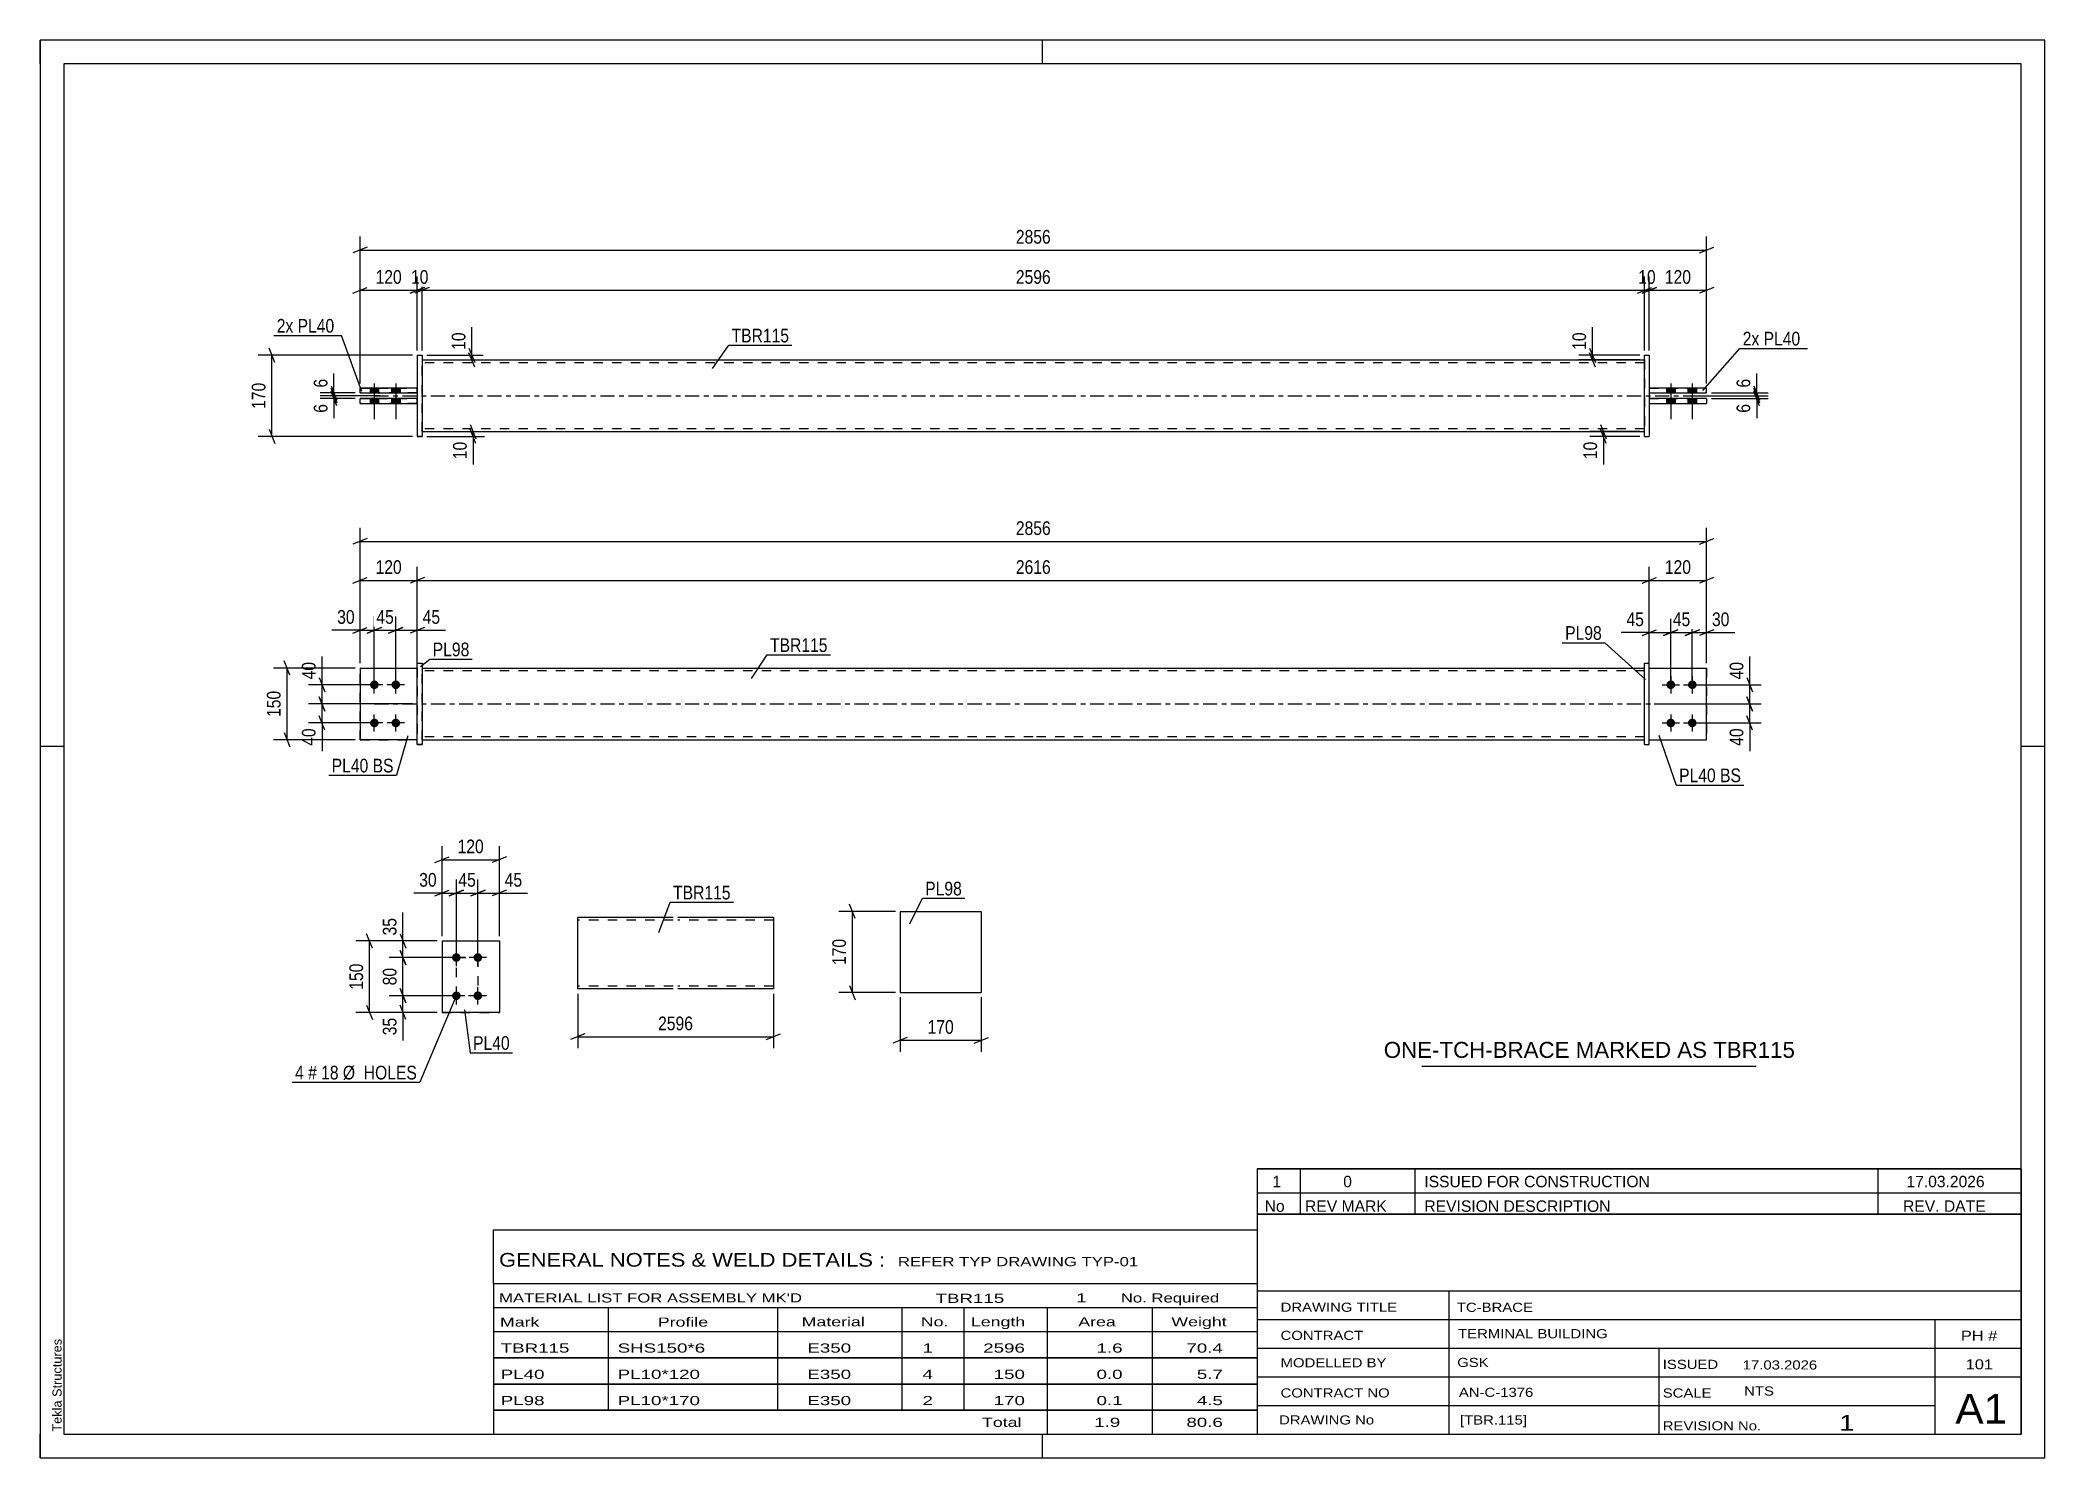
# Paper-space layout 'Layout1' of a CAD drawing. Header units: millimetres. Extents: x 0 to 420, y 0 to 297.
# The model-space entities are those that its viewports show. They can reach past a viewport. Long polylines and large blocks are cut down to what shows.
import ezdxf

# ---------------------------------------------------------------- set-up
doc = ezdxf.new("R2010")
doc.units = ezdxf.units.MM
doc.linetypes.add('DXK_LINE_DOT2', pattern=[3.9198, 1.9599, -1.9599])
doc.linetypes.add('DXK_LINE_DOT3', pattern=[5.9187, 2.979, -0.9799, 0.9799, -0.9799])
doc.layers.add('Viewport layer', color=7, linetype='Continuous', plot=False)
doc.styles.add('Arial', font='arial.ttf', dxfattribs={"height": 0.2})
doc.styles.add('Arial Narrow', font='ARIALN.TTF', dxfattribs={"height": 0.2})

# ---------------------------------------------------------------- blocks, each defined once
blk = doc.blocks.new('Unknown-580872770-1163')
at = {"color": 5, "linetype": 'Continuous'}
for p, q in [((420, 297), (0, 297)), ((0, 297), (0, 0)), ((0, 292), (0, 297)), ((210, 292), (210, 297)), ((420, 0), (420, 297)), ((415, 292), (5, 292)), ((5, 292), (5, 5)), ((415, 5), (415, 292)), ((5, 149), (0, 149)), ((420, 149), (415, 149)), ((0, 0), (0, 5)), ((5, 5), (415, 5)), ((210, 0), (210, 5)), ((0, 0), (420, 0))]:
    blk.add_line(p, q, dxfattribs=at)
at = {"color": 174, "linetype": 'Continuous', "style": 'Arial'}
blk.add_text('Tekla Structures', height=1.9102, rotation=90, dxfattribs=at).set_placement((4.5, 5.5))
blk = doc.blocks.new('Part-580872770-1797 - 1735')
at = {"color": 2, "linetype": 'Continuous'}
for p, q in [((67.02, 165.45), (79.02, 165.45)), ((67.02, 165.45), (67.02, 150.45)), ((79.02, 150.45), (67.02, 150.45)), ((67.02, 150.45), (67.02, 150.45))]:
    blk.add_line(p, q, dxfattribs=at)
at = {"color": 7, "linetype": 'DXK_LINE_DOT2'}
for p, q in [((67.02, 165.45), (79.02, 165.45)), ((79.02, 165.45), (79.02, 165.45)), ((79.02, 165.45), (79.02, 150.45)), ((67.02, 150.45), (79.02, 150.45)), ((67.02, 150.45), (67.02, 150.45))]:
    blk.add_line(p, q, dxfattribs=at)
blk = doc.blocks.new('Part-580872770-1792 - 1735')
at = {"color": 7, "linetype": 'DXK_LINE_DOT2'}
for p, q in [((67.02, 165.45), (79.02, 165.45)), ((67.02, 165.45), (79.02, 165.45)), ((67.02, 150.45), (67.02, 165.45)), ((79.02, 165.45), (79.02, 165.45)), ((79.02, 165.45), (79.02, 150.45)), ((67.02, 150.45), (79.02, 150.45)), ((79.02, 150.45), (67.02, 150.45)), ((67.02, 150.45), (67.02, 150.45))]:
    blk.add_line(p, q, dxfattribs=at)
blk = doc.blocks.new('Part-580872770-1767 - 1735')
at = {"color": 7, "linetype": 'DXK_LINE_DOT2'}
for p, q in [((337.12, 165.45), (349.12, 165.45)), ((337.12, 150.45), (337.12, 165.45)), ((337.12, 165.45), (349.12, 165.45)), ((349.12, 165.45), (349.12, 165.45)), ((349.12, 165.45), (349.12, 150.45)), ((337.12, 150.45), (337.12, 150.45)), ((337.12, 150.45), (349.12, 150.45)), ((337.12, 150.45), (349.12, 150.45))]:
    blk.add_line(p, q, dxfattribs=at)
blk = doc.blocks.new('Part-580872770-1772 - 1735')
at = {"color": 2, "linetype": 'Continuous'}
for p, q in [((337.12, 165.45), (349.12, 165.45)), ((349.12, 165.45), (349.12, 165.45)), ((349.12, 150.45), (349.12, 165.45)), ((337.12, 150.45), (349.12, 150.45))]:
    blk.add_line(p, q, dxfattribs=at)
at = {"color": 7, "linetype": 'DXK_LINE_DOT2'}
for p, q in [((337.12, 165.45), (349.12, 165.45)), ((337.12, 150.45), (337.12, 165.45)), ((337.12, 150.45), (337.12, 150.45)), ((337.12, 150.45), (349.12, 150.45))]:
    blk.add_line(p, q, dxfattribs=at)
blk = doc.blocks.new('Part-580872770-1787 - 1735')
at = {"color": 2, "linetype": 'Continuous'}
for p, q in [((336.12, 166.45), (337.12, 166.45)), ((336.12, 149.45), (336.12, 166.45)), ((337.12, 149.45), (337.12, 166.45)), ((336.12, 149.45), (336.12, 149.45)), ((336.12, 149.45), (337.12, 149.45))]:
    blk.add_line(p, q, dxfattribs=at)
at = {"color": 7, "linetype": 'DXK_LINE_DOT2'}
for p, q in [((336.12, 166.45), (337.12, 166.45)), ((336.12, 149.45), (337.12, 149.45))]:
    blk.add_line(p, q, dxfattribs=at)
blk = doc.blocks.new('Part-580872770-1802 - 1735')
at = {"color": 2, "linetype": 'Continuous'}
for p, q in [((79.02, 166.45), (80.02, 166.45)), ((79.02, 149.45), (79.02, 166.45)), ((80.02, 166.45), (80.02, 166.45)), ((80.02, 166.45), (80.02, 149.45)), ((79.02, 149.45), (80.02, 149.45))]:
    blk.add_line(p, q, dxfattribs=at)
at = {"color": 7, "linetype": 'DXK_LINE_DOT2'}
for p, q in [((79.02, 166.45), (80.02, 166.45)), ((80.02, 149.45), (79.02, 149.45)), ((79.02, 149.45), (79.02, 149.45)), ((80.02, 149.45), (80.02, 149.45))]:
    blk.add_line(p, q, dxfattribs=at)
blk = doc.blocks.new('Part-580872770-1807 - 1735')
at = {"color": 2, "linetype": 'Continuous'}
for p, q in [((80.02, 165.45), (208.02, 165.45)), ((208.12, 165.45), (336.12, 165.45)), ((80.02, 150.45), (208.02, 150.45)), ((208.12, 150.45), (336.12, 150.45))]:
    blk.add_line(p, q, dxfattribs=at)
at = {"color": 7, "linetype": 'DXK_LINE_DOT2'}
for p, q in [((80.02, 150.45), (80.02, 165.45)), ((208.02, 164.85), (80.02, 164.85)), ((336.12, 164.85), (208.12, 164.85)), ((336.12, 150.45), (336.12, 165.45)), ((208.02, 151.05), (80.02, 151.05)), ((336.12, 151.05), (208.12, 151.05))]:
    blk.add_line(p, q, dxfattribs=at)
at = {"color": 7, "linetype": 'DXK_LINE_DOT3'}
for p, q in [((70.02, 157.95), (208.02, 157.95)), ((208.12, 157.95), (346.12, 157.95))]:
    blk.add_line(p, q, dxfattribs=at)
blk = doc.blocks.new('Bolt-580872770-1808 - 1735')
at = {"linetype": 'Continuous'}
for points in [[(341.62, 162.85), (341.81, 162.83), (341.99, 162.78), (342.15, 162.68), (342.29, 162.56), (342.4, 162.4), (342.48, 162.23), (342.52, 162.05), (342.52, 161.86), (342.48, 161.68), (342.4, 161.5), (342.29, 161.35), (342.15, 161.23), (341.99, 161.13), (341.81, 161.07), (341.62, 161.05), (341.44, 161.07), (341.26, 161.13), (341.1, 161.23), (340.96, 161.35), (340.84, 161.5), (340.77, 161.68), (340.73, 161.86), (340.73, 162.05), (340.77, 162.23), (340.84, 162.4), (340.96, 162.56), (341.1, 162.68), (341.26, 162.78), (341.44, 162.83)], [(346.12, 162.85), (346.31, 162.83), (346.49, 162.78), (346.65, 162.68), (346.79, 162.56), (346.9, 162.4), (346.98, 162.23), (347.02, 162.05), (347.02, 161.86), (346.98, 161.68), (346.9, 161.5), (346.79, 161.35), (346.65, 161.23), (346.49, 161.13), (346.31, 161.07), (346.12, 161.05), (345.94, 161.07), (345.76, 161.13), (345.6, 161.23), (345.46, 161.35), (345.34, 161.5), (345.27, 161.68), (345.23, 161.86), (345.23, 162.05), (345.27, 162.23), (345.34, 162.4), (345.46, 162.56), (345.6, 162.68), (345.76, 162.78), (345.94, 162.83)], [(341.62, 154.85), (341.81, 154.83), (341.99, 154.78), (342.15, 154.68), (342.29, 154.56), (342.4, 154.4), (342.48, 154.23), (342.52, 154.05), (342.52, 153.86), (342.48, 153.68), (342.4, 153.5), (342.29, 153.35), (342.15, 153.23), (341.99, 153.13), (341.81, 153.07), (341.62, 153.05), (341.44, 153.07), (341.26, 153.13), (341.1, 153.23), (340.96, 153.35), (340.84, 153.5), (340.77, 153.68), (340.73, 153.86), (340.73, 154.05), (340.77, 154.23), (340.84, 154.4), (340.96, 154.56), (341.1, 154.68), (341.26, 154.78), (341.44, 154.83)], [(346.12, 154.85), (346.31, 154.83), (346.49, 154.78), (346.65, 154.68), (346.79, 154.56), (346.9, 154.4), (346.98, 154.23), (347.02, 154.05), (347.02, 153.86), (346.98, 153.68), (346.9, 153.5), (346.79, 153.35), (346.65, 153.23), (346.49, 153.13), (346.31, 153.07), (346.12, 153.05), (345.94, 153.07), (345.76, 153.13), (345.6, 153.23), (345.46, 153.35), (345.34, 153.5), (345.27, 153.68), (345.23, 153.86), (345.23, 154.05), (345.27, 154.23), (345.34, 154.4), (345.46, 154.56), (345.6, 154.68), (345.76, 154.78), (345.94, 154.83)]]:
    blk.add_hatch(color=1, dxfattribs=at).paths.add_polyline_path(points)
at = {"color": 1, "linetype": 'Continuous'}
for p, q in [((339.82, 161.95), (343.42, 161.95)), ((341.62, 163.75), (341.62, 160.15)), ((344.32, 161.95), (347.92, 161.95)), ((346.12, 163.75), (346.12, 160.15)), ((341.62, 155.75), (341.62, 152.15)), ((346.12, 155.75), (346.12, 152.15)), ((339.82, 153.95), (343.42, 153.95)), ((344.32, 153.95), (347.92, 153.95))]:
    blk.add_line(p, q, dxfattribs=at)
blk = doc.blocks.new('Bolt-580872770-1809 - 1735')
at = {"linetype": 'Continuous'}
for points in [[(70.02, 161.05), (69.84, 161.07), (69.66, 161.13), (69.5, 161.23), (69.36, 161.35), (69.24, 161.5), (69.17, 161.68), (69.13, 161.86), (69.13, 162.05), (69.17, 162.23), (69.24, 162.4), (69.36, 162.56), (69.5, 162.68), (69.66, 162.78), (69.84, 162.83), (70.02, 162.85), (70.21, 162.83), (70.39, 162.78), (70.55, 162.68), (70.69, 162.56), (70.8, 162.4), (70.88, 162.23), (70.92, 162.05), (70.92, 161.86), (70.88, 161.68), (70.8, 161.5), (70.69, 161.35), (70.55, 161.23), (70.39, 161.13), (70.21, 161.07)], [(74.52, 161.05), (74.34, 161.07), (74.16, 161.13), (74, 161.23), (73.86, 161.35), (73.74, 161.5), (73.67, 161.68), (73.63, 161.86), (73.63, 162.05), (73.67, 162.23), (73.74, 162.4), (73.86, 162.56), (74, 162.68), (74.16, 162.78), (74.34, 162.83), (74.52, 162.85), (74.71, 162.83), (74.89, 162.78), (75.05, 162.68), (75.19, 162.56), (75.3, 162.4), (75.38, 162.23), (75.42, 162.05), (75.42, 161.86), (75.38, 161.68), (75.3, 161.5), (75.19, 161.35), (75.05, 161.23), (74.89, 161.13), (74.71, 161.07)], [(70.02, 153.05), (69.84, 153.07), (69.66, 153.13), (69.5, 153.23), (69.36, 153.35), (69.24, 153.5), (69.17, 153.68), (69.13, 153.86), (69.13, 154.05), (69.17, 154.23), (69.24, 154.4), (69.36, 154.56), (69.5, 154.68), (69.66, 154.78), (69.84, 154.83), (70.02, 154.85), (70.21, 154.83), (70.39, 154.78), (70.55, 154.68), (70.69, 154.56), (70.8, 154.4), (70.88, 154.23), (70.92, 154.05), (70.92, 153.86), (70.88, 153.68), (70.8, 153.5), (70.69, 153.35), (70.55, 153.23), (70.39, 153.13), (70.21, 153.07)], [(74.52, 153.05), (74.34, 153.07), (74.16, 153.13), (74, 153.23), (73.86, 153.35), (73.74, 153.5), (73.67, 153.68), (73.63, 153.86), (73.63, 154.05), (73.67, 154.23), (73.74, 154.4), (73.86, 154.56), (74, 154.68), (74.16, 154.78), (74.34, 154.83), (74.52, 154.85), (74.71, 154.83), (74.89, 154.78), (75.05, 154.68), (75.19, 154.56), (75.3, 154.4), (75.38, 154.23), (75.42, 154.05), (75.42, 153.86), (75.38, 153.68), (75.3, 153.5), (75.19, 153.35), (75.05, 153.23), (74.89, 153.13), (74.71, 153.07)]]:
    blk.add_hatch(color=1, dxfattribs=at).paths.add_polyline_path(points)
at = {"color": 1, "linetype": 'Continuous'}
for p, q in [((71.82, 161.95), (68.22, 161.95)), ((70.02, 160.15), (70.02, 163.75)), ((76.32, 161.95), (72.72, 161.95)), ((74.52, 160.15), (74.52, 163.75)), ((70.02, 152.15), (70.02, 155.75)), ((74.52, 152.15), (74.52, 155.75)), ((71.82, 153.95), (68.22, 153.95)), ((76.32, 153.95), (72.72, 153.95))]:
    blk.add_line(p, q, dxfattribs=at)
blk = doc.blocks.new('Part-580872770-1431 - 1390')
at = {"color": 2, "linetype": 'Continuous'}
for p, q in [((349.12, 221.89), (337.12, 221.89)), ((337.12, 220.89), (349.12, 220.89)), ((349.12, 221.89), (349.12, 220.89))]:
    blk.add_line(p, q, dxfattribs=at)
at = {"color": 7, "linetype": 'DXK_LINE_DOT2'}
for p, q in [((337.12, 221.89), (337.12, 220.89)), ((337.12, 221.89), (349.12, 221.89)), ((337.12, 220.89), (349.12, 220.89))]:
    blk.add_line(p, q, dxfattribs=at)
blk = doc.blocks.new('Part-580872770-1425 - 1390')
at = {"color": 2, "linetype": 'Continuous'}
for p, q in [((79.02, 224.09), (67.02, 224.09)), ((67.02, 223.09), (67.02, 224.09)), ((67.02, 223.09), (79.02, 223.09)), ((67.02, 223.09), (67.02, 223.09))]:
    blk.add_line(p, q, dxfattribs=at)
at = {"color": 7, "linetype": 'DXK_LINE_DOT2'}
for p, q in [((67.02, 224.09), (79.02, 224.09)), ((79.02, 223.09), (67.02, 223.09)), ((79.02, 223.09), (79.02, 224.09))]:
    blk.add_line(p, q, dxfattribs=at)
blk = doc.blocks.new('Part-580872770-1426 - 1390')
at = {"color": 2, "linetype": 'Continuous'}
for p, q in [((336.12, 230.99), (336.12, 230.99)), ((336.12, 213.99), (336.12, 230.99)), ((336.12, 230.99), (337.12, 230.99)), ((337.12, 230.99), (337.12, 230.99)), ((337.12, 230.99), (337.12, 213.99)), ((336.12, 213.99), (337.12, 213.99)), ((336.12, 213.99), (336.12, 213.99)), ((337.12, 213.99), (337.12, 213.99))]:
    blk.add_line(p, q, dxfattribs=at)
at = {"color": 7, "linetype": 'DXK_LINE_DOT2'}
for p, q in [((336.12, 230.99), (337.12, 230.99)), ((336.12, 213.99), (337.12, 213.99)), ((337.12, 213.99), (337.12, 213.99))]:
    blk.add_line(p, q, dxfattribs=at)
blk = doc.blocks.new('Part-580872770-1458 - 1390')
at = {"color": 2, "linetype": 'Continuous'}
for p, q in [((349.12, 224.09), (337.12, 224.09)), ((337.12, 223.09), (349.12, 223.09)), ((349.12, 223.09), (349.12, 224.09))]:
    blk.add_line(p, q, dxfattribs=at)
at = {"color": 7, "linetype": 'DXK_LINE_DOT2'}
for p, q in [((337.12, 224.09), (337.12, 223.09)), ((337.12, 224.09), (349.12, 224.09)), ((337.12, 223.09), (349.12, 223.09))]:
    blk.add_line(p, q, dxfattribs=at)
blk = doc.blocks.new('Part-580872770-1394 - 1390')
at = {"color": 2, "linetype": 'Continuous'}
for p, q in [((79.02, 230.99), (80.02, 230.99)), ((79.02, 230.99), (79.02, 213.99)), ((80.02, 230.99), (80.02, 230.99)), ((80.02, 230.99), (80.02, 213.99)), ((80.02, 213.99), (79.02, 213.99)), ((79.02, 213.99), (79.02, 213.99))]:
    blk.add_line(p, q, dxfattribs=at)
at = {"color": 7, "linetype": 'DXK_LINE_DOT2'}
for p, q in [((79.02, 230.99), (80.02, 230.99)), ((79.02, 213.99), (80.02, 213.99)), ((79.02, 213.99), (79.02, 213.99))]:
    blk.add_line(p, q, dxfattribs=at)
blk = doc.blocks.new('Part-580872770-1420 - 1390')
at = {"color": 2, "linetype": 'Continuous'}
for p, q in [((79.02, 221.89), (67.02, 221.89)), ((67.02, 220.89), (67.02, 221.89)), ((67.02, 220.89), (79.02, 220.89)), ((67.02, 220.89), (67.02, 220.89))]:
    blk.add_line(p, q, dxfattribs=at)
at = {"color": 7, "linetype": 'DXK_LINE_DOT2'}
for p, q in [((67.02, 221.89), (79.02, 221.89)), ((79.02, 220.89), (67.02, 220.89)), ((79.02, 220.89), (79.02, 221.89))]:
    blk.add_line(p, q, dxfattribs=at)
blk = doc.blocks.new('Part-580872770-1446 - 1390')
at = {"color": 2, "linetype": 'Continuous'}
for p, q in [((80.02, 229.99), (208.02, 229.99)), ((208.12, 229.99), (336.12, 229.99)), ((80.02, 214.99), (208.02, 214.99)), ((208.12, 214.99), (336.12, 214.99))]:
    blk.add_line(p, q, dxfattribs=at)
at = {"color": 7, "linetype": 'DXK_LINE_DOT2'}
for p, q in [((80.02, 214.99), (80.02, 229.99)), ((208.02, 229.39), (80.02, 229.39)), ((336.12, 229.39), (208.12, 229.39)), ((336.12, 229.99), (336.12, 214.99)), ((208.02, 215.59), (80.02, 215.59)), ((336.12, 215.59), (208.12, 215.59))]:
    blk.add_line(p, q, dxfattribs=at)
at = {"color": 7, "linetype": 'DXK_LINE_DOT3'}
for p, q in [((70.02, 222.49), (208.02, 222.49)), ((208.12, 222.49), (346.12, 222.49))]:
    blk.add_line(p, q, dxfattribs=at)
blk = doc.blocks.new('Bolt-580872770-1447 - 1390')
at = {"linetype": 'Continuous'}
for points in [[(342.52, 224.09), (340.72, 224.09), (340.72, 223.09), (342.52, 223.09)], [(342.52, 224.09), (340.72, 224.09), (340.72, 223.09), (342.52, 223.09)], [(347.02, 224.09), (345.22, 224.09), (345.22, 223.09), (347.02, 223.09)], [(347.02, 224.09), (345.22, 224.09), (345.22, 223.09), (347.02, 223.09)], [(342.52, 221.89), (340.72, 221.89), (340.72, 220.89), (342.52, 220.89)], [(342.52, 221.89), (340.72, 221.89), (340.72, 220.89), (342.52, 220.89)], [(347.02, 221.89), (345.22, 221.89), (345.22, 220.89), (347.02, 220.89)], [(347.02, 221.89), (345.22, 221.89), (345.22, 220.89), (347.02, 220.89)]]:
    blk.add_hatch(color=1, dxfattribs=at).paths.add_polyline_path(points)
at = {"color": 1, "linetype": 'Continuous'}
for p, q in [((340.72, 224.09), (340.72, 223.09)), ((340.72, 224.09), (340.72, 223.09)), ((341.62, 225.09), (341.62, 217.59)), ((341.62, 225.09), (341.62, 217.59)), ((342.52, 224.09), (342.52, 223.09)), ((342.52, 224.09), (342.52, 223.09)), ((345.22, 224.09), (345.22, 223.09)), ((345.22, 224.09), (345.22, 223.09)), ((346.12, 225.09), (346.12, 217.59)), ((346.12, 225.09), (346.12, 217.59)), ((347.02, 224.09), (347.02, 223.09)), ((347.02, 224.09), (347.02, 223.09)), ((340.72, 221.89), (340.72, 220.89)), ((340.72, 221.89), (340.72, 220.89)), ((342.52, 221.89), (342.52, 220.89)), ((342.52, 221.89), (342.52, 220.89)), ((345.22, 221.89), (345.22, 220.89)), ((345.22, 221.89), (345.22, 220.89)), ((347.02, 221.89), (347.02, 220.89)), ((347.02, 221.89), (347.02, 220.89))]:
    blk.add_line(p, q, dxfattribs=at)
blk = doc.blocks.new('Bolt-580872770-1448 - 1390')
at = {"linetype": 'Continuous'}
for points in [[(69.12, 223.09), (70.92, 223.09), (70.92, 224.09), (69.12, 224.09)], [(69.12, 223.09), (70.92, 223.09), (70.92, 224.09), (69.12, 224.09)], [(73.62, 223.09), (75.42, 223.09), (75.42, 224.09), (73.62, 224.09)], [(73.62, 223.09), (75.42, 223.09), (75.42, 224.09), (73.62, 224.09)], [(69.12, 220.89), (70.92, 220.89), (70.92, 221.89), (69.12, 221.89)], [(69.12, 220.89), (70.92, 220.89), (70.92, 221.89), (69.12, 221.89)], [(73.62, 220.89), (75.42, 220.89), (75.42, 221.89), (73.62, 221.89)], [(73.62, 220.89), (75.42, 220.89), (75.42, 221.89), (73.62, 221.89)]]:
    blk.add_hatch(color=1, dxfattribs=at).paths.add_polyline_path(points)
at = {"color": 1, "linetype": 'Continuous'}
for p, q in [((69.12, 224.09), (69.12, 223.09)), ((69.12, 224.09), (69.12, 223.09)), ((70.02, 225.09), (70.02, 217.59)), ((70.02, 225.09), (70.02, 217.59)), ((70.92, 224.09), (70.92, 223.09)), ((70.92, 224.09), (70.92, 223.09)), ((73.62, 224.09), (73.62, 223.09)), ((73.62, 224.09), (73.62, 223.09)), ((74.52, 225.09), (74.52, 217.59)), ((74.52, 225.09), (74.52, 217.59)), ((75.42, 224.09), (75.42, 223.09)), ((75.42, 224.09), (75.42, 223.09)), ((69.12, 221.89), (69.12, 220.89)), ((69.12, 221.89), (69.12, 220.89)), ((70.92, 221.89), (70.92, 220.89)), ((70.92, 221.89), (70.92, 220.89)), ((73.62, 221.89), (73.62, 220.89)), ((73.62, 221.89), (73.62, 220.89)), ((75.42, 221.89), (75.42, 220.89)), ((75.42, 221.89), (75.42, 220.89))]:
    blk.add_line(p, q, dxfattribs=at)
blk = doc.blocks.new('Part-580872770-2138 - 2131')
at = {"color": 2, "linetype": 'Continuous'}
for p, q in [((84.21, 108.31), (96.21, 108.31)), ((84.21, 108.31), (84.21, 93.31)), ((96.21, 108.31), (96.21, 108.31)), ((96.21, 108.31), (96.21, 93.31)), ((96.21, 93.31), (84.21, 93.31)), ((84.21, 93.31), (84.21, 93.31))]:
    blk.add_line(p, q, dxfattribs=at)
at = {"color": 7, "linetype": 'DXK_LINE_DOT2'}
for p, q in [((84.21, 108.31), (96.21, 108.31)), ((96.21, 108.31), (96.21, 108.31)), ((84.21, 93.31), (96.21, 93.31))]:
    blk.add_line(p, q, dxfattribs=at)
blk = doc.blocks.new('Bolt-580872770-2171 - 2131')
at = {"linetype": 'Continuous'}
for points in [[(87.21, 105.71), (87.39, 105.69), (87.57, 105.64), (87.73, 105.54), (87.87, 105.42), (87.98, 105.26), (88.06, 105.09), (88.1, 104.91), (88.1, 104.72), (88.06, 104.54), (87.98, 104.36), (87.87, 104.21), (87.73, 104.09), (87.57, 103.99), (87.39, 103.93), (87.21, 103.91), (87.02, 103.93), (86.84, 103.99), (86.68, 104.09), (86.54, 104.21), (86.43, 104.36), (86.35, 104.54), (86.31, 104.72), (86.31, 104.91), (86.35, 105.09), (86.43, 105.26), (86.54, 105.42), (86.68, 105.54), (86.84, 105.64), (87.02, 105.69)], [(91.71, 105.71), (91.89, 105.69), (92.07, 105.64), (92.23, 105.54), (92.37, 105.42), (92.48, 105.26), (92.56, 105.09), (92.6, 104.91), (92.6, 104.72), (92.56, 104.54), (92.48, 104.36), (92.37, 104.21), (92.23, 104.09), (92.07, 103.99), (91.89, 103.93), (91.71, 103.91), (91.52, 103.93), (91.34, 103.99), (91.18, 104.09), (91.04, 104.21), (90.93, 104.36), (90.85, 104.54), (90.81, 104.72), (90.81, 104.91), (90.85, 105.09), (90.93, 105.26), (91.04, 105.42), (91.18, 105.54), (91.34, 105.64), (91.52, 105.69)], [(87.21, 97.71), (87.39, 97.69), (87.57, 97.64), (87.73, 97.54), (87.87, 97.42), (87.98, 97.26), (88.06, 97.09), (88.1, 96.91), (88.1, 96.72), (88.06, 96.54), (87.98, 96.36), (87.87, 96.21), (87.73, 96.09), (87.57, 95.99), (87.39, 95.93), (87.21, 95.91), (87.02, 95.93), (86.84, 95.99), (86.68, 96.09), (86.54, 96.21), (86.43, 96.36), (86.35, 96.54), (86.31, 96.72), (86.31, 96.91), (86.35, 97.09), (86.43, 97.26), (86.54, 97.42), (86.68, 97.54), (86.84, 97.64), (87.02, 97.69)], [(91.71, 97.71), (91.89, 97.69), (92.07, 97.64), (92.23, 97.54), (92.37, 97.42), (92.48, 97.26), (92.56, 97.09), (92.6, 96.91), (92.6, 96.72), (92.56, 96.54), (92.48, 96.36), (92.37, 96.21), (92.23, 96.09), (92.07, 95.99), (91.89, 95.93), (91.71, 95.91), (91.52, 95.93), (91.34, 95.99), (91.18, 96.09), (91.04, 96.21), (90.93, 96.36), (90.85, 96.54), (90.81, 96.72), (90.81, 96.91), (90.85, 97.09), (90.93, 97.26), (91.04, 97.42), (91.18, 97.54), (91.34, 97.64), (91.52, 97.69)]]:
    blk.add_hatch(color=1, dxfattribs=at).paths.add_polyline_path(points)
at = {"color": 1, "linetype": 'Continuous'}
for p, q in [((87.21, 103.01), (87.21, 106.61)), ((91.71, 103.01), (91.71, 106.61)), ((89.01, 104.81), (85.41, 104.81)), ((93.51, 104.81), (89.91, 104.81)), ((89.01, 96.81), (85.41, 96.81)), ((87.21, 95.01), (87.21, 98.61)), ((93.51, 96.81), (89.91, 96.81)), ((91.71, 95.01), (91.71, 98.61))]:
    blk.add_line(p, q, dxfattribs=at)
blk = doc.blocks.new('Part-580872770-2302 - 2296')
at = {"color": 2, "linetype": 'Continuous'}
for p, q in [((180.18, 114.49), (180.18, 97.49)), ((180.18, 114.49), (197.18, 114.49)), ((197.18, 114.49), (197.18, 97.49)), ((180.18, 97.49), (197.18, 97.49))]:
    blk.add_line(p, q, dxfattribs=at)
blk = doc.blocks.new('Part-580872770-2328 - 2321')
at = {"color": 2, "linetype": 'Continuous'}
for p, q in [((132.63, 113.23), (112.63, 113.23)), ((112.63, 98.32), (112.63, 113.23)), ((153.63, 113.23), (133.63, 113.23)), ((153.63, 113.23), (153.63, 113.14)), ((153.63, 113.14), (153.63, 112.03)), ((153.63, 112.03), (153.63, 98.23)), ((112.63, 98.23), (112.63, 98.32)), ((132.63, 98.23), (112.63, 98.23)), ((153.63, 98.23), (133.63, 98.23))]:
    blk.add_line(p, q, dxfattribs=at)
at = {"color": 7, "linetype": 'DXK_LINE_DOT2'}
for p, q in [((132.63, 112.63), (112.63, 112.63)), ((153.63, 112.63), (133.63, 112.63)), ((153.63, 112.88), (153.63, 112.03)), ((112.63, 98.83), (112.63, 98.88)), ((132.63, 98.83), (112.63, 98.83)), ((112.63, 98.23), (112.63, 98.23)), ((153.63, 98.83), (133.63, 98.83)), ((153.63, 98.88), (153.63, 98.97)), ((153.63, 98.83), (153.63, 98.88)), ((153.63, 98.83), (153.63, 98.88))]:
    blk.add_line(p, q, dxfattribs=at)
blk = doc.blocks.new('Rectangle-580872770-2281 - 2131')
at = {"color": 1, "linetype": 'DXK_LINE_DOT2'}
blk.add_lwpolyline([(87.21, 104.81), (91.71, 104.81), (91.71, 96.81), (87.21, 96.81), (87.21, 104.81)], close=True, dxfattribs=at)
blk = doc.blocks.new('StraightDimension-580872770-2008 - 1735')
at = {"color": 7, "linetype": 'Continuous'}
for p, q in [((69.02, 161.95), (56.21, 161.95)), ((58.46, 163.45), (59.66, 160.45)), ((59.06, 157.95), (59.06, 161.95)), ((78.02, 157.95), (56.21, 157.95)), ((59.66, 156.45), (58.46, 159.45))]:
    blk.add_line(p, q, dxfattribs=at)
at = {"color": 0}
blk.add_wipeout([(58.31, 167.34), (54.11, 167.34), (54.11, 162.48), (58.31, 162.48)], dxfattribs=at)
at = {"color": 7, "linetype": 'Continuous'}
blk.add_line((59.06, 161.95), (59.06, 167.86), dxfattribs=at)
blk.add_line((59.06, 161.95), (59.06, 167.86), dxfattribs=at)
at = {"color": 3, "style": 'Arial Narrow'}
blk.add_text('40', height=2.863, rotation=90.0002, dxfattribs=at).set_placement((57.71, 163.08))
blk = doc.blocks.new('StraightDimension-580872770-1999 - 1735')
at = {"color": 7, "linetype": 'Continuous'}
for p, q in [((78.02, 157.95), (56.21, 157.95)), ((58.46, 159.45), (59.66, 156.45)), ((59.66, 152.45), (58.46, 155.45)), ((59.06, 153.95), (59.06, 157.95)), ((69.02, 153.95), (56.21, 153.95))]:
    blk.add_line(p, q, dxfattribs=at)
at = {"color": 0}
blk.add_wipeout([(58.31, 153.43), (54.11, 153.43), (54.11, 148.57), (58.31, 148.57)], dxfattribs=at)
at = {"color": 7, "linetype": 'Continuous'}
blk.add_line((59.06, 153.95), (59.06, 148.05), dxfattribs=at)
blk.add_line((59.06, 153.95), (59.06, 148.05), dxfattribs=at)
at = {"color": 3, "style": 'Arial Narrow'}
blk.add_text('40', height=2.863, rotation=90.0002, dxfattribs=at).set_placement((57.71, 149.17))
blk = doc.blocks.new('StraightDimension-580872770-1937 - 1735')
at = {"color": 7, "linetype": 'Continuous'}
for p, q in [((67.02, 166.45), (67.02, 186.68)), ((79.02, 158.95), (79.02, 186.68)), ((65.52, 183.23), (68.52, 184.43)), ((67.02, 183.83), (79.02, 183.83)), ((80.52, 184.43), (77.52, 183.23))]:
    blk.add_line(p, q, dxfattribs=at)
at = {"color": 0}
blk.add_wipeout([(76.37, 184.58), (76.37, 188.78), (69.68, 188.78), (69.68, 184.58)], dxfattribs=at)
at = {"color": 3, "style": 'Arial Narrow'}
blk.add_text('120', height=2.863, dxfattribs=at).set_placement((70.28, 185.18))
blk = doc.blocks.new('StraightDimension-580872770-2018 - 1735')
at = {"color": 7, "linetype": 'Continuous'}
for p, q in [((66.02, 165.45), (48.88, 165.45)), ((52.33, 163.95), (51.13, 166.95)), ((51.73, 150.45), (51.73, 165.45)), ((51.13, 151.95), (52.33, 148.95)), ((66.02, 150.45), (48.88, 150.45))]:
    blk.add_line(p, q, dxfattribs=at)
at = {"color": 0}
blk.add_wipeout([(50.98, 161.3), (46.78, 161.3), (46.78, 154.61), (50.98, 154.61)], dxfattribs=at)
at = {"color": 3, "style": 'Arial Narrow'}
blk.add_text('150', height=2.863, rotation=90.0002, dxfattribs=at).set_placement((50.38, 155.21))
blk = doc.blocks.new('StraightDimension-580872770-1818 - 1735')
at = {"color": 7, "linetype": 'Continuous'}
for p, q in [((344.62, 172.29), (347.62, 173.49)), ((346.12, 162.95), (346.12, 175.74)), ((346.12, 172.89), (349.12, 172.89)), ((350.62, 173.49), (347.62, 172.29)), ((349.12, 166.45), (349.12, 175.74))]:
    blk.add_line(p, q, dxfattribs=at)
at = {"color": 0}
blk.add_wipeout([(354.51, 173.64), (354.51, 177.84), (349.65, 177.84), (349.65, 173.64)], dxfattribs=at)
at = {"color": 7, "linetype": 'Continuous'}
blk.add_line((349.12, 172.89), (355.03, 172.89), dxfattribs=at)
blk.add_line((349.12, 172.89), (355.03, 172.89), dxfattribs=at)
at = {"color": 3, "style": 'Arial Narrow'}
blk.add_text('30', height=2.863, dxfattribs=at).set_placement((350.25, 174.24))
blk = doc.blocks.new('StraightDimension-580872770-1834 - 1735')
at = {"color": 7, "linetype": 'Continuous'}
for p, q in [((340.12, 172.29), (343.12, 173.49)), ((341.62, 162.95), (341.62, 175.74)), ((341.62, 172.89), (346.12, 172.89)), ((347.62, 173.49), (344.62, 172.29)), ((346.12, 162.95), (346.12, 175.74))]:
    blk.add_line(p, q, dxfattribs=at)
at = {"color": 0}
blk.add_wipeout([(346.3, 173.64), (346.3, 177.84), (341.45, 177.84), (341.45, 173.64)], dxfattribs=at)
at = {"color": 3, "style": 'Arial Narrow'}
blk.add_text('45', height=2.863, dxfattribs=at).set_placement((342.05, 174.24))
blk = doc.blocks.new('StraightDimension-580872770-1847 - 1735')
at = {"color": 7, "linetype": 'Continuous'}
for p, q in [((335.62, 172.29), (338.62, 173.49)), ((337.12, 166.45), (337.12, 175.74)), ((337.12, 172.89), (341.62, 172.89)), ((343.12, 173.49), (340.12, 172.29)), ((341.62, 162.95), (341.62, 175.74))]:
    blk.add_line(p, q, dxfattribs=at)
at = {"color": 0}
blk.add_wipeout([(336.6, 173.64), (336.6, 177.84), (331.74, 177.84), (331.74, 173.64)], dxfattribs=at)
at = {"color": 7, "linetype": 'Continuous'}
blk.add_line((337.12, 172.89), (331.22, 172.89), dxfattribs=at)
blk.add_line((337.12, 172.89), (331.22, 172.89), dxfattribs=at)
at = {"color": 3, "style": 'Arial Narrow'}
blk.add_text('45', height=2.863, dxfattribs=at).set_placement((332.34, 174.24))
blk = doc.blocks.new('StraightDimension-580872770-1864 - 1735')
at = {"color": 7, "linetype": 'Continuous'}
for p, q in [((67.02, 166.45), (67.02, 194.83)), ((349.12, 166.45), (349.12, 194.83)), ((68.52, 192.58), (65.52, 191.38)), ((67.02, 191.98), (349.12, 191.98)), ((347.62, 191.38), (350.62, 192.58))]:
    blk.add_line(p, q, dxfattribs=at)
at = {"color": 0}
blk.add_wipeout([(212.33, 192.73), (212.33, 196.93), (203.82, 196.93), (203.82, 192.73)], dxfattribs=at)
at = {"color": 3, "style": 'Arial Narrow'}
blk.add_text('2856', height=2.863, dxfattribs=at).set_placement((204.42, 193.33))
blk = doc.blocks.new('StraightDimension-580872770-1884 - 1735')
at = {"color": 7, "linetype": 'Continuous'}
for p, q in [((347.12, 161.95), (360.57, 161.95)), ((357.57, 163.45), (358.77, 160.45)), ((358.17, 157.95), (358.17, 161.95)), ((338.12, 157.95), (360.57, 157.95)), ((358.77, 156.45), (357.57, 159.45))]:
    blk.add_line(p, q, dxfattribs=at)
at = {"color": 0}
blk.add_wipeout([(357.42, 167.34), (353.22, 167.34), (353.22, 162.48), (357.42, 162.48)], dxfattribs=at)
at = {"color": 7, "linetype": 'Continuous'}
blk.add_line((358.17, 161.95), (358.17, 167.86), dxfattribs=at)
blk.add_line((358.17, 161.95), (358.17, 167.86), dxfattribs=at)
at = {"color": 3, "style": 'Arial Narrow'}
blk.add_text('40', height=2.863, rotation=90.0002, dxfattribs=at).set_placement((356.82, 163.08))
blk = doc.blocks.new('StraightDimension-580872770-1893 - 1735')
at = {"color": 7, "linetype": 'Continuous'}
for p, q in [((338.12, 157.95), (360.57, 157.95)), ((357.57, 159.45), (358.77, 156.45)), ((358.77, 152.45), (357.57, 155.45)), ((358.17, 153.95), (358.17, 157.95)), ((347.12, 153.95), (360.57, 153.95))]:
    blk.add_line(p, q, dxfattribs=at)
at = {"color": 0}
blk.add_wipeout([(357.42, 153.43), (353.22, 153.43), (353.22, 148.57), (357.42, 148.57)], dxfattribs=at)
at = {"color": 7, "linetype": 'Continuous'}
blk.add_line((358.17, 153.95), (358.17, 148.05), dxfattribs=at)
blk.add_line((358.17, 153.95), (358.17, 148.05), dxfattribs=at)
at = {"color": 3, "style": 'Arial Narrow'}
blk.add_text('40', height=2.863, rotation=90.0002, dxfattribs=at).set_placement((356.82, 149.17))
blk = doc.blocks.new('StraightDimension-580872770-1903 - 1735')
at = {"color": 7, "linetype": 'Continuous'}
for p, q in [((337.12, 166.45), (337.12, 186.68)), ((349.12, 166.45), (349.12, 186.68)), ((335.62, 183.23), (338.62, 184.43)), ((337.12, 183.83), (349.12, 183.83)), ((350.62, 184.43), (347.62, 183.23))]:
    blk.add_line(p, q, dxfattribs=at)
at = {"color": 0}
blk.add_wipeout([(346.47, 184.58), (346.47, 188.78), (339.78, 188.78), (339.78, 184.58)], dxfattribs=at)
at = {"color": 3, "style": 'Arial Narrow'}
blk.add_text('120', height=2.863, dxfattribs=at).set_placement((340.38, 185.18))
blk = doc.blocks.new('StraightDimension-580872770-1922 - 1735')
at = {"color": 7, "linetype": 'Continuous'}
for p, q in [((79.02, 158.95), (79.02, 186.68)), ((337.12, 166.45), (337.12, 186.68)), ((80.52, 184.43), (77.52, 183.23)), ((79.02, 183.83), (337.12, 183.83)), ((335.62, 183.23), (338.62, 184.43))]:
    blk.add_line(p, q, dxfattribs=at)
at = {"color": 0}
blk.add_wipeout([(212.33, 184.58), (212.33, 188.78), (203.82, 188.78), (203.82, 184.58)], dxfattribs=at)
at = {"color": 3, "style": 'Arial Narrow'}
blk.add_text('2616', height=2.863, dxfattribs=at).set_placement((204.42, 185.18))
blk = doc.blocks.new('StraightDimension-580872770-1953 - 1735')
at = {"color": 7, "linetype": 'Continuous'}
for p, q in [((65.52, 172.78), (68.52, 173.98)), ((67.02, 166.45), (67.02, 176.23)), ((67.02, 173.38), (70.02, 173.38)), ((71.52, 173.98), (68.52, 172.78)), ((70.02, 162.95), (70.02, 176.23))]:
    blk.add_line(p, q, dxfattribs=at)
at = {"color": 0}
blk.add_wipeout([(66.5, 174.13), (66.5, 178.33), (61.64, 178.33), (61.64, 174.13)], dxfattribs=at)
at = {"color": 7, "linetype": 'Continuous'}
blk.add_line((67.02, 173.38), (61.12, 173.38), dxfattribs=at)
blk.add_line((67.02, 173.38), (61.12, 173.38), dxfattribs=at)
at = {"color": 3, "style": 'Arial Narrow'}
blk.add_text('30', height=2.863, dxfattribs=at).set_placement((62.24, 174.73))
blk = doc.blocks.new('StraightDimension-580872770-1969 - 1735')
at = {"color": 7, "linetype": 'Continuous'}
for p, q in [((68.52, 172.78), (71.52, 173.98)), ((70.02, 162.95), (70.02, 176.23)), ((70.02, 173.38), (74.52, 173.38)), ((76.02, 173.98), (73.02, 172.78)), ((74.52, 162.95), (74.52, 176.23))]:
    blk.add_line(p, q, dxfattribs=at)
at = {"color": 0}
blk.add_wipeout([(74.7, 174.13), (74.7, 178.33), (69.85, 178.33), (69.85, 174.13)], dxfattribs=at)
at = {"color": 3, "style": 'Arial Narrow'}
blk.add_text('45', height=2.863, dxfattribs=at).set_placement((70.45, 174.73))
blk = doc.blocks.new('StraightDimension-580872770-1982 - 1735')
at = {"color": 7, "linetype": 'Continuous'}
for p, q in [((73.02, 172.78), (76.02, 173.98)), ((74.52, 162.95), (74.52, 176.23)), ((74.52, 173.38), (79.02, 173.38)), ((80.52, 173.98), (77.52, 172.78)), ((79.02, 166.45), (79.02, 176.23))]:
    blk.add_line(p, q, dxfattribs=at)
at = {"color": 0}
blk.add_wipeout([(84.41, 174.13), (84.41, 178.33), (79.55, 178.33), (79.55, 174.13)], dxfattribs=at)
at = {"color": 7, "linetype": 'Continuous'}
blk.add_line((79.02, 173.38), (84.93, 173.38), dxfattribs=at)
blk.add_line((79.02, 173.38), (84.93, 173.38), dxfattribs=at)
at = {"color": 3, "style": 'Arial Narrow'}
blk.add_text('45', height=2.863, dxfattribs=at).set_placement((80.15, 174.73))
blk = doc.blocks.new('StraightDimension-580872770-1658 - 1390')
at = {"color": 7, "linetype": 'Continuous'}
for p, q in [((350.12, 223.09), (362.02, 223.09)), ((359.02, 224.59), (360.22, 221.59)), ((360.22, 220.99), (359.02, 223.99)), ((359.62, 222.49), (359.62, 223.09)), ((344.87, 222.49), (362.02, 222.49))]:
    blk.add_line(p, q, dxfattribs=at)
at = {"color": 0}
blk.add_wipeout([(358.87, 226.64), (354.67, 226.64), (354.67, 223.61), (358.87, 223.61)], dxfattribs=at)
at = {"color": 7, "linetype": 'Continuous'}
blk.add_line((359.62, 223.09), (359.62, 227.17), dxfattribs=at)
blk.add_line((359.62, 223.09), (359.62, 227.17), dxfattribs=at)
at = {"color": 3, "style": 'Arial Narrow'}
blk.add_text('6', height=2.86, rotation=90.0002, dxfattribs=at).set_placement((358.27, 224.21))
blk = doc.blocks.new('StraightDimension-580872770-1535 - 1390')
at = {"color": 7, "linetype": 'Continuous'}
for p, q in [((335.12, 214.99), (324.67, 214.99)), ((326.92, 216.49), (328.12, 213.49)), ((328.12, 212.49), (326.92, 215.49)), ((327.52, 213.99), (327.52, 214.99)), ((335.12, 213.99), (324.67, 213.99))]:
    blk.add_line(p, q, dxfattribs=at)
at = {"color": 0}
blk.add_wipeout([(326.77, 213.46), (322.57, 213.46), (322.57, 208.61), (326.77, 208.61)], dxfattribs=at)
at = {"color": 7, "linetype": 'Continuous'}
blk.add_line((327.52, 213.99), (327.52, 208.08), dxfattribs=at)
blk.add_line((327.52, 213.99), (327.52, 208.08), dxfattribs=at)
at = {"color": 3, "style": 'Arial Narrow'}
blk.add_text('10', height=2.863, rotation=90.0002, dxfattribs=at).set_placement((326.17, 209.21))
blk = doc.blocks.new('StraightDimension-580872770-1575 - 1390')
at = {"color": 7, "linetype": 'Continuous'}
for p, q in [((334.62, 244), (337.62, 245.2)), ((338.62, 245.2), (335.62, 244)), ((336.12, 231.99), (336.12, 247.45)), ((336.12, 244.6), (337.12, 244.6)), ((337.12, 231.99), (337.12, 247.45))]:
    blk.add_line(p, q, dxfattribs=at)
at = {"color": 0}
blk.add_wipeout([(339.05, 245.35), (339.05, 249.55), (334.2, 249.55), (334.2, 245.35)], dxfattribs=at)
at = {"color": 3, "style": 'Arial Narrow'}
blk.add_text('10', height=2.863, dxfattribs=at).set_placement((334.8, 245.95))
blk = doc.blocks.new('StraightDimension-580872770-1564 - 1390')
at = {"color": 7, "linetype": 'Continuous'}
for p, q in [((68.52, 253.61), (65.52, 252.41)), ((67.02, 225.09), (67.02, 255.86)), ((67.02, 253.01), (349.12, 253.01)), ((347.62, 252.41), (350.62, 253.61)), ((349.12, 225.09), (349.12, 255.86))]:
    blk.add_line(p, q, dxfattribs=at)
at = {"color": 0}
blk.add_wipeout([(212.33, 253.76), (212.33, 257.96), (203.82, 257.96), (203.82, 253.76)], dxfattribs=at)
at = {"color": 3, "style": 'Arial Narrow'}
blk.add_text('2856', height=2.863, dxfattribs=at).set_placement((204.42, 254.36))
blk = doc.blocks.new('StraightDimension-580872770-1549 - 1390')
at = {"color": 7, "linetype": 'Continuous'}
for p, q in [((324.62, 232.49), (325.82, 229.49)), ((325.82, 228.49), (324.62, 231.49)), ((335.12, 230.99), (322.37, 230.99)), ((335.12, 229.99), (322.37, 229.99)), ((325.22, 229.99), (325.22, 230.99))]:
    blk.add_line(p, q, dxfattribs=at)
at = {"color": 0}
blk.add_wipeout([(324.47, 236.37), (320.27, 236.37), (320.27, 231.51), (324.47, 231.51)], dxfattribs=at)
at = {"color": 7, "linetype": 'Continuous'}
blk.add_line((325.22, 230.99), (325.22, 236.89), dxfattribs=at)
blk.add_line((325.22, 230.99), (325.22, 236.89), dxfattribs=at)
at = {"color": 3, "style": 'Arial Narrow'}
blk.add_text('10', height=2.863, rotation=90.0002, dxfattribs=at).set_placement((323.87, 232.11))
blk = doc.blocks.new('StraightDimension-580872770-1585 - 1390')
at = {"color": 7, "linetype": 'Continuous'}
for p, q in [((81.52, 245.2), (78.52, 244)), ((80.02, 231.99), (80.02, 247.45)), ((80.02, 244.6), (336.12, 244.6)), ((334.62, 244), (337.62, 245.2)), ((336.12, 231.99), (336.12, 247.45))]:
    blk.add_line(p, q, dxfattribs=at)
at = {"color": 0}
blk.add_wipeout([(212.33, 245.35), (212.33, 249.55), (203.82, 249.55), (203.82, 245.35)], dxfattribs=at)
at = {"color": 3, "style": 'Arial Narrow'}
blk.add_text('2596', height=2.863, dxfattribs=at).set_placement((204.42, 245.95))
blk = doc.blocks.new('StraightDimension-580872770-1595 - 1390')
at = {"color": 7, "linetype": 'Continuous'}
for p, q in [((77.52, 244), (80.52, 245.2)), ((81.52, 245.2), (78.52, 244)), ((79.02, 231.99), (79.02, 247.45)), ((79.02, 244.6), (80.02, 244.6)), ((80.02, 231.99), (80.02, 247.45))]:
    blk.add_line(p, q, dxfattribs=at)
at = {"color": 0}
blk.add_wipeout([(81.95, 245.35), (81.95, 249.55), (77.1, 249.55), (77.1, 245.35)], dxfattribs=at)
at = {"color": 3, "style": 'Arial Narrow'}
blk.add_text('10', height=2.863, dxfattribs=at).set_placement((77.7, 245.95))
blk = doc.blocks.new('StraightDimension-580872770-1605 - 1390')
at = {"color": 7, "linetype": 'Continuous'}
for p, q in [((65.52, 244), (68.52, 245.2)), ((67.02, 225.09), (67.02, 247.45)), ((67.02, 244.6), (79.02, 244.6)), ((80.52, 245.2), (77.52, 244)), ((79.02, 231.99), (79.02, 247.45))]:
    blk.add_line(p, q, dxfattribs=at)
at = {"color": 0}
blk.add_wipeout([(76.37, 245.35), (76.37, 249.55), (69.68, 249.55), (69.68, 245.35)], dxfattribs=at)
at = {"color": 3, "style": 'Arial Narrow'}
blk.add_text('120', height=2.863, dxfattribs=at).set_placement((70.28, 245.95))
blk = doc.blocks.new('StraightDimension-580872770-1615 - 1390')
at = {"color": 7, "linetype": 'Continuous'}
for p, q in [((335.62, 244), (338.62, 245.2)), ((337.12, 231.99), (337.12, 247.45)), ((337.12, 244.6), (349.12, 244.6)), ((350.62, 245.2), (347.62, 244)), ((349.12, 225.09), (349.12, 247.45))]:
    blk.add_line(p, q, dxfattribs=at)
at = {"color": 0}
blk.add_wipeout([(346.47, 245.35), (346.47, 249.55), (339.78, 249.55), (339.78, 245.35)], dxfattribs=at)
at = {"color": 3, "style": 'Arial Narrow'}
blk.add_text('120', height=2.863, dxfattribs=at).set_placement((340.38, 245.95))
blk = doc.blocks.new('StraightDimension-580872770-1626 - 1390')
at = {"color": 7, "linetype": 'Continuous'}
for p, q in [((81.02, 214.99), (93.12, 214.99)), ((90.12, 216.49), (91.32, 213.49)), ((91.32, 212.49), (90.12, 215.49)), ((90.72, 213.99), (90.72, 214.99)), ((81.02, 213.99), (93.12, 213.99))]:
    blk.add_line(p, q, dxfattribs=at)
at = {"color": 0}
blk.add_wipeout([(89.97, 213.46), (85.77, 213.46), (85.77, 208.61), (89.97, 208.61)], dxfattribs=at)
at = {"color": 7, "linetype": 'Continuous'}
blk.add_line((90.72, 213.99), (90.72, 208.08), dxfattribs=at)
blk.add_line((90.72, 213.99), (90.72, 208.08), dxfattribs=at)
at = {"color": 3, "style": 'Arial Narrow'}
blk.add_text('10', height=2.863, rotation=90.0002, dxfattribs=at).set_placement((89.37, 209.21))
blk = doc.blocks.new('StraightDimension-580872770-1636 - 1390')
at = {"color": 7, "linetype": 'Continuous'}
for p, q in [((89.85, 232.49), (91.05, 229.49)), ((91.05, 228.49), (89.85, 231.49)), ((81.02, 230.99), (92.85, 230.99)), ((81.02, 229.99), (92.85, 229.99)), ((90.45, 229.99), (90.45, 230.99))]:
    blk.add_line(p, q, dxfattribs=at)
at = {"color": 0}
blk.add_wipeout([(89.7, 236.37), (85.5, 236.37), (85.5, 231.51), (89.7, 231.51)], dxfattribs=at)
at = {"color": 7, "linetype": 'Continuous'}
blk.add_line((90.45, 230.99), (90.45, 236.89), dxfattribs=at)
blk.add_line((90.45, 230.99), (90.45, 236.89), dxfattribs=at)
at = {"color": 3, "style": 'Arial Narrow'}
blk.add_text('10', height=2.863, rotation=90.0002, dxfattribs=at).set_placement((89.1, 232.11))
blk = doc.blocks.new('StraightDimension-580872770-1647 - 1390')
at = {"color": 7, "linetype": 'Continuous'}
for p, q in [((359.02, 223.99), (360.22, 220.99)), ((360.22, 220.39), (359.02, 223.39)), ((344.87, 222.49), (362.02, 222.49)), ((350.12, 221.89), (362.02, 221.89)), ((359.62, 221.89), (359.62, 222.49))]:
    blk.add_line(p, q, dxfattribs=at)
at = {"color": 0}
blk.add_wipeout([(358.87, 221.36), (354.67, 221.36), (354.67, 218.34), (358.87, 218.34)], dxfattribs=at)
at = {"color": 7, "linetype": 'Continuous'}
blk.add_line((359.62, 221.89), (359.62, 217.81), dxfattribs=at)
blk.add_line((359.62, 221.89), (359.62, 217.81), dxfattribs=at)
at = {"color": 3, "style": 'Arial Narrow'}
blk.add_text('6', height=2.86, rotation=90.0002, dxfattribs=at).set_placement((358.27, 218.94))
blk = doc.blocks.new('StraightDimension-580872770-1667 - 1390')
at = {"color": 7, "linetype": 'Continuous'}
for p, q in [((49.16, 229.49), (47.96, 232.49)), ((78.02, 230.99), (45.71, 230.99)), ((48.56, 213.99), (48.56, 230.99)), ((47.96, 215.49), (49.16, 212.49)), ((78.02, 213.99), (45.71, 213.99))]:
    blk.add_line(p, q, dxfattribs=at)
at = {"color": 0}
blk.add_wipeout([(47.81, 225.83), (43.61, 225.83), (43.61, 219.15), (47.81, 219.15)], dxfattribs=at)
at = {"color": 3, "style": 'Arial Narrow'}
blk.add_text('170', height=2.863, rotation=90.0002, dxfattribs=at).set_placement((47.21, 219.75))
blk = doc.blocks.new('StraightDimension-580872770-1678 - 1390')
at = {"color": 7, "linetype": 'Continuous'}
for p, q in [((66.02, 223.09), (58.7, 223.09)), ((60.95, 224.59), (62.15, 221.59)), ((62.15, 220.99), (60.95, 223.99)), ((61.55, 222.49), (61.55, 223.09)), ((71.27, 222.49), (58.7, 222.49))]:
    blk.add_line(p, q, dxfattribs=at)
at = {"color": 0}
blk.add_wipeout([(60.8, 226.64), (56.6, 226.64), (56.6, 223.61), (60.8, 223.61)], dxfattribs=at)
at = {"color": 7, "linetype": 'Continuous'}
blk.add_line((61.55, 223.09), (61.55, 227.17), dxfattribs=at)
blk.add_line((61.55, 223.09), (61.55, 227.17), dxfattribs=at)
at = {"color": 3, "style": 'Arial Narrow'}
blk.add_text('6', height=2.86, rotation=90.0002, dxfattribs=at).set_placement((60.2, 224.21))
blk = doc.blocks.new('StraightDimension-580872770-1688 - 1390')
at = {"color": 7, "linetype": 'Continuous'}
for p, q in [((60.95, 223.99), (62.15, 220.99)), ((62.15, 220.39), (60.95, 223.39)), ((71.27, 222.49), (58.7, 222.49)), ((66.02, 221.89), (58.7, 221.89)), ((61.55, 221.89), (61.55, 222.49))]:
    blk.add_line(p, q, dxfattribs=at)
at = {"color": 0}
blk.add_wipeout([(60.8, 221.36), (56.6, 221.36), (56.6, 218.33), (60.8, 218.33)], dxfattribs=at)
at = {"color": 7, "linetype": 'Continuous'}
blk.add_line((61.55, 221.89), (61.55, 217.81), dxfattribs=at)
blk.add_line((61.55, 221.89), (61.55, 217.81), dxfattribs=at)
at = {"color": 3, "style": 'Arial Narrow'}
blk.add_text('6', height=2.86, rotation=90.0002, dxfattribs=at).set_placement((60.2, 218.93))
blk = doc.blocks.new('StraightDimension-580872770-2174 - 2131')
at = {"color": 7, "linetype": 'Continuous'}
for p, q in [((84.21, 109.31), (84.21, 128.16)), ((96.21, 109.31), (96.21, 128.16)), ((82.71, 124.71), (85.71, 125.91)), ((84.21, 125.31), (96.21, 125.31)), ((97.71, 125.91), (94.71, 124.71))]:
    blk.add_line(p, q, dxfattribs=at)
at = {"color": 0}
blk.add_wipeout([(93.55, 126.06), (93.55, 130.26), (86.86, 130.26), (86.86, 126.06)], dxfattribs=at)
at = {"color": 3, "style": 'Arial Narrow'}
blk.add_text('120', height=2.863, dxfattribs=at).set_placement((87.46, 126.66))
blk = doc.blocks.new('StraightDimension-580872770-2191 - 2131')
at = {"color": 7, "linetype": 'Continuous'}
for p, q in [((85.71, 117.71), (88.71, 118.91)), ((87.21, 105.81), (87.21, 121.16)), ((87.21, 118.31), (91.71, 118.31)), ((93.21, 118.91), (90.21, 117.71)), ((91.71, 105.81), (91.71, 121.16))]:
    blk.add_line(p, q, dxfattribs=at)
at = {"color": 0}
blk.add_wipeout([(91.88, 119.06), (91.88, 123.26), (87.03, 123.26), (87.03, 119.06)], dxfattribs=at)
at = {"color": 3, "style": 'Arial Narrow'}
blk.add_text('45', height=2.863, dxfattribs=at).set_placement((87.63, 119.66))
blk = doc.blocks.new('StraightDimension-580872770-2201 - 2131')
at = {"color": 7, "linetype": 'Continuous'}
for p, q in [((82.71, 117.71), (85.71, 118.91)), ((84.21, 109.31), (84.21, 121.16)), ((84.21, 118.31), (87.21, 118.31)), ((88.71, 118.91), (85.71, 117.71)), ((87.21, 105.81), (87.21, 121.16))]:
    blk.add_line(p, q, dxfattribs=at)
at = {"color": 0}
blk.add_wipeout([(83.68, 119.06), (83.68, 123.26), (78.82, 123.26), (78.82, 119.06)], dxfattribs=at)
at = {"color": 7, "linetype": 'Continuous'}
blk.add_line((84.21, 118.31), (78.3, 118.31), dxfattribs=at)
blk.add_line((84.21, 118.31), (78.3, 118.31), dxfattribs=at)
at = {"color": 3, "style": 'Arial Narrow'}
blk.add_text('30', height=2.863, dxfattribs=at).set_placement((79.42, 119.66))
blk = doc.blocks.new('StraightDimension-580872770-2214 - 2131')
at = {"color": 7, "linetype": 'Continuous'}
for p, q in [((90.21, 117.71), (93.21, 118.91)), ((91.71, 105.81), (91.71, 121.16)), ((91.71, 118.31), (96.21, 118.31)), ((97.71, 118.91), (94.71, 117.71)), ((96.21, 109.31), (96.21, 121.16))]:
    blk.add_line(p, q, dxfattribs=at)
at = {"color": 0}
blk.add_wipeout([(101.59, 119.06), (101.59, 123.26), (96.73, 123.26), (96.73, 119.06)], dxfattribs=at)
at = {"color": 7, "linetype": 'Continuous'}
blk.add_line((96.21, 118.31), (102.11, 118.31), dxfattribs=at)
blk.add_line((96.21, 118.31), (102.11, 118.31), dxfattribs=at)
at = {"color": 3, "style": 'Arial Narrow'}
blk.add_text('45', height=2.863, dxfattribs=at).set_placement((97.33, 119.66))
blk = doc.blocks.new('StraightDimension-580872770-2228 - 2131')
at = {"color": 7, "linetype": 'Continuous'}
for p, q in [((69.61, 106.81), (68.41, 109.81)), ((83.21, 108.31), (66.16, 108.31)), ((69.01, 93.31), (69.01, 108.31)), ((83.21, 93.31), (66.16, 93.31)), ((68.41, 94.81), (69.61, 91.81))]:
    blk.add_line(p, q, dxfattribs=at)
at = {"color": 0}
blk.add_wipeout([(68.26, 104.16), (64.06, 104.16), (64.06, 97.47), (68.26, 97.47)], dxfattribs=at)
at = {"color": 3, "style": 'Arial Narrow'}
blk.add_text('150', height=2.863, rotation=90.0002, dxfattribs=at).set_placement((67.66, 98.07))
blk = doc.blocks.new('StraightDimension-580872770-2245 - 2131')
at = {"color": 7, "linetype": 'Continuous'}
for p, q in [((86.21, 96.81), (73.16, 96.81)), ((75.41, 98.31), (76.61, 95.31)), ((76.01, 93.31), (76.01, 96.81)), ((83.21, 93.31), (73.16, 93.31)), ((76.61, 91.81), (75.41, 94.81))]:
    blk.add_line(p, q, dxfattribs=at)
at = {"color": 0}
blk.add_wipeout([(75.26, 92.79), (71.06, 92.79), (71.06, 87.93), (75.26, 87.93)], dxfattribs=at)
at = {"color": 7, "linetype": 'Continuous'}
blk.add_line((76.01, 93.31), (76.01, 87.41), dxfattribs=at)
blk.add_line((76.01, 93.31), (76.01, 87.41), dxfattribs=at)
at = {"color": 3, "style": 'Arial Narrow'}
blk.add_text('35', height=2.863, rotation=90.0002, dxfattribs=at).set_placement((74.66, 88.53))
blk = doc.blocks.new('StraightDimension-580872770-2258 - 2131')
at = {"color": 7, "linetype": 'Continuous'}
for p, q in [((75.41, 109.81), (76.61, 106.81)), ((83.21, 108.31), (73.16, 108.31)), ((76.61, 103.31), (75.41, 106.31)), ((76.01, 104.81), (76.01, 108.31)), ((86.21, 104.81), (73.16, 104.81))]:
    blk.add_line(p, q, dxfattribs=at)
at = {"color": 0}
blk.add_wipeout([(75.26, 113.69), (71.06, 113.69), (71.06, 108.84), (75.26, 108.84)], dxfattribs=at)
at = {"color": 7, "linetype": 'Continuous'}
blk.add_line((76.01, 108.31), (76.01, 114.22), dxfattribs=at)
blk.add_line((76.01, 108.31), (76.01, 114.22), dxfattribs=at)
at = {"color": 3, "style": 'Arial Narrow'}
blk.add_text('35', height=2.863, rotation=90.0002, dxfattribs=at).set_placement((74.66, 109.44))
blk = doc.blocks.new('StraightDimension-580872770-2271 - 2131')
at = {"color": 7, "linetype": 'Continuous'}
for p, q in [((75.41, 106.31), (76.61, 103.31)), ((86.21, 104.81), (73.16, 104.81)), ((76.01, 96.81), (76.01, 104.81)), ((86.21, 96.81), (73.16, 96.81)), ((76.61, 95.31), (75.41, 98.31))]:
    blk.add_line(p, q, dxfattribs=at)
at = {"color": 0}
blk.add_wipeout([(75.26, 103.24), (71.06, 103.24), (71.06, 98.39), (75.26, 98.39)], dxfattribs=at)
at = {"color": 3, "style": 'Arial Narrow'}
blk.add_text('80', height=2.863, rotation=90.0002, dxfattribs=at).set_placement((74.66, 98.99))
blk = doc.blocks.new('StraightDimension-580872770-2304 - 2296')
at = {"color": 7, "linetype": 'Continuous'}
for p, q in [((179.18, 114.49), (167.33, 114.49)), ((170.78, 112.99), (169.58, 115.99)), ((170.18, 97.49), (170.18, 114.49)), ((179.18, 97.49), (167.33, 97.49)), ((169.58, 98.99), (170.78, 95.99))]:
    blk.add_line(p, q, dxfattribs=at)
at = {"color": 0}
blk.add_wipeout([(169.43, 109.33), (165.23, 109.33), (165.23, 102.65), (169.43, 102.65)], dxfattribs=at)
at = {"color": 3, "style": 'Arial Narrow'}
blk.add_text('170', height=2.863, rotation=90.0002, dxfattribs=at).set_placement((168.83, 103.25))
blk = doc.blocks.new('StraightDimension-580872770-2313 - 2296')
at = {"color": 7, "linetype": 'Continuous'}
for p, q in [((180.18, 96.49), (180.18, 85.09)), ((197.18, 96.49), (197.18, 85.09)), ((181.68, 88.09), (178.68, 86.89)), ((180.18, 87.49), (197.18, 87.49)), ((195.68, 86.89), (198.68, 88.09))]:
    blk.add_line(p, q, dxfattribs=at)
at = {"color": 0}
blk.add_wipeout([(192.02, 88.24), (192.02, 92.44), (185.33, 92.44), (185.33, 88.24)], dxfattribs=at)
at = {"color": 3, "style": 'Arial Narrow'}
blk.add_text('170', height=2.863, dxfattribs=at).set_placement((185.93, 88.84))
blk = doc.blocks.new('StraightDimension-580872770-2332 - 2321')
at = {"color": 7, "linetype": 'Continuous'}
for p, q in [((112.63, 97.23), (112.63, 85.83)), ((153.63, 97.23), (153.63, 85.83)), ((114.13, 88.83), (111.13, 87.63)), ((112.63, 88.23), (153.63, 88.23)), ((152.13, 87.63), (155.13, 88.83))]:
    blk.add_line(p, q, dxfattribs=at)
at = {"color": 0}
blk.add_wipeout([(137.39, 88.98), (137.39, 93.18), (128.87, 93.18), (128.87, 88.98)], dxfattribs=at)
at = {"color": 3, "style": 'Arial Narrow'}
blk.add_text('2596', height=2.863, dxfattribs=at).set_placement((129.47, 89.58))
blk = doc.blocks.new('Unknown-580872770-3697')
at = {"color": 7, "linetype": 'Continuous'}
for p, q in [((255, 51.05), (255, 5)), ((255, 51.05), (415, 51.05)), ((415, 51), (415, 5)), ((255, 35), (415, 35)), ((295.14, 35), (295.14, 5)), ((255, 29), (415, 29)), ((397, 5.05), (397, 29.05)), ((255, 23), (415, 23)), ((339.14, 23), (339.14, 5)), ((255, 17), (415, 17)), ((255, 11), (397, 11)), ((255, 5), (415, 5))]:
    blk.add_line(p, q, dxfattribs=at)
at = {"color": 7, "style": 'Arial Narrow'}
for s, height, width, p in [('DRAWING TITLE', 1.9089, 1.425378, (259.88, 30.61)), ('TC-BRACE', 1.909, 1.425378, (296.81, 30.59)), ('CONTRACT', 1.909, 1.425378, (259.88, 24.71)), ('TERMINAL BUILDING', 1.9089, 1.425378, (297.06, 25.07)), ('MODELLED BY', 1.9089, 1.425378, (259.88, 18.98)), ('GSK', 1.909, 1.425378, (296.88, 19.04)), ('ISSUED', 1.909, 1.425378, (339.94, 18.64)), ('17.03.2026', 1.909, 1.425378, (356.69, 18.52)), ('CONTRACT NO', 1.9089, 1.425378, (259.88, 12.66)), ('AN-C-1376', 1.909, 1.425378, (297.23, 12.78)), ('SCALE', 1.909, 1.425378, (339.94, 12.65)), ('A1', 6.204, 1.25, (401.24, 7.2)), ('DRAWING No', 1.909, 1.425378, (259.56, 7)), ('[TBR.115]', 1.909, 1.425378, (297.46, 6.99)), ('1', 3.34, 1.5, (376.91, 5.68)), ('REVISION No.', 1.9089, 1.425378, (339.94, 5.77))]:
    blk.add_text(s, height=height, dxfattribs=dict(at, width=width)).set_placement(p)
at = {"color": 7, "linetype": 'Continuous', "style": 'Arial Narrow'}
for s, height, width, p in [('PH #', 2.1, 1.42538, (402.4, 24.55)), ('101', 2.1, 1.42538, (403.41, 18.55)), ('NTS', 1.909, 1.425378, (357, 13.05))]:
    blk.add_text(s, height=height, dxfattribs=dict(at, width=width)).set_placement(p)
blk = doc.blocks.new('Unknown-580872770-3698')
at = {"color": 7, "linetype": 'Continuous'}
for p, q in [((255, 60.55), (415, 60.55)), ((415, 60.55), (255, 60.55)), ((255, 60.55), (255, 55.55)), ((264, 60.55), (264, 55.55)), ((288, 60.55), (288, 55.55)), ((385, 60.55), (385, 55.55)), ((415, 60.55), (415, 55.55)), ((255, 55.55), (415, 55.55)), ((255, 55.55), (255, 51.05)), ((255, 55.55), (415, 55.55)), ((264, 55.55), (264, 51.05)), ((288, 55.55), (288, 51.05)), ((385, 55.55), (385, 51.05)), ((415, 55.55), (415, 51.05)), ((415, 51.05), (255, 51.05))]:
    blk.add_line(p, q, dxfattribs=at)
at = {"color": 7, "linetype": 'Continuous', "style": 'Arial Narrow'}
for s, height, width, p in [('1', 2.39, 1.196471, (258.16, 56.7)), ('0', 2.39, 1.196471, (273, 56.7)), ('ISSUED FOR CONSTRUCTION', 2.3861, 1.196471, (290, 56.7)), ('17.03.2026', 2.386, 1.196471, (391, 56.7)), ('No', 2.386, 1.2, (256.54, 51.55)), ('REV MARK', 2.386, 1.2, (265, 51.55)), ('REVISION DESCRIPTION', 2.3861, 1.2, (290, 51.55)), ('REV. DATE', 2.386, 1.2, (390.28, 51.55))]:
    blk.add_text(s, height=height, dxfattribs=dict(at, width=width)).set_placement(p)
blk = doc.blocks.new('Unknown-580872770-3699')
at = {"color": 7, "linetype": 'Continuous'}
for p, q in [((95, 47.75), (255, 47.75)), ((95, 36.5), (95, 47.75)), ((255, 47.75), (255, 36.5)), ((95, 36.5), (255, 36.5)), ((95, 36.5), (95, 31.5)), ((255, 36.5), (255, 31.5)), ((95, 31.5), (255, 31.5)), ((95, 31.5), (95, 26.5)), ((119, 31.5), (119, 26.5)), ((154.5, 31.5), (154.5, 26.5)), ((180.5, 31.5), (180.5, 26.5)), ((193.5, 31.5), (193.5, 26.5)), ((211, 31.5), (211, 26.5)), ((233, 31.5), (233, 26.5)), ((255, 31.5), (255, 26.5)), ((95, 26.5), (255, 26.5)), ((95, 26.45), (95, 21.05)), ((95, 26.45), (255, 26.45)), ((119, 26.5), (119, 21)), ((154.5, 26.5), (154.5, 21)), ((180.5, 26.5), (180.5, 21)), ((193.5, 26.5), (193.5, 21)), ((211, 26.5), (211, 21)), ((233, 26.5), (233, 21)), ((255, 26.45), (255, 21.05)), ((95, 21.05), (255, 21.05)), ((119, 21), (119, 15.5)), ((154.5, 21), (154.5, 15.5)), ((180.5, 21), (180.5, 15.5)), ((193.5, 21), (193.5, 15.5)), ((211, 21), (211, 15.5)), ((233, 21), (233, 15.5)), ((95, 20.95), (95, 15.55)), ((95, 20.95), (255, 20.95)), ((255, 20.95), (255, 15.55)), ((95, 15.55), (255, 15.55)), ((95, 15.45), (95, 10.05)), ((95, 15.45), (255, 15.45)), ((119, 15.5), (119, 10)), ((154.5, 15.5), (154.5, 10)), ((180.5, 15.5), (180.5, 10)), ((193.5, 15.5), (193.5, 10)), ((211, 15.5), (211, 10)), ((233, 15.5), (233, 10)), ((255, 15.45), (255, 10.05)), ((95, 10.05), (255, 10.05)), ((95, 10), (255, 10)), ((95, 10), (95, 5)), ((211, 10), (211, 5)), ((233, 10), (233, 5)), ((255, 10), (255, 5)), ((95, 5), (255, 5))]:
    blk.add_line(p, q, dxfattribs=at)
at = {"color": 7, "style": 'Arial Narrow'}
for s, height, width, p in [('GENERAL NOTES & WELD DETAILS :', 2.8633, 1.4, (96.15, 40.06)), ('REFER TYP DRAWING TYP-01', 1.9089, 1.6, (179.7, 40.16)), ("MATERIAL LIST FOR ASSEMBLY MK'D", 1.9089, 1.6, (96.15, 32.56)), ('TBR115', 1.909, 1.794707, (187.59, 32.47)), ('1', 1.91, 1.794707, (217.08, 32.56)), ('No. Required', 1.9089, 1.6, (226.41, 32.56)), ('Mark', 1.909, 1.7, (96.34, 27.5)), ('Profile', 1.909, 1.7, (129.41, 27.5)), ('Material', 1.909, 1.7, (159.54, 27.56)), ('No.', 1.909, 1.7, (184.5, 27.56)), ('Length', 1.909, 1.7, (195, 27.56)), ('Area', 1.909, 1.7, (217.5, 27.56)), ('Weight', 1.909, 1.7, (237, 27.56))]:
    blk.add_text(s, height=height, dxfattribs=dict(at, width=width)).set_placement(p)
at = {"color": 7, "linetype": 'Continuous', "style": 'Arial Narrow'}
for s, height, width, p in [('TBR115', 1.909, 1.794707, (96.5, 22.06)), ('SHS150*6', 1.909, 1.794707, (121, 22.06)), ('E350', 1.909, 1.794707, (160.74, 22.06)), ('1', 1.91, 1.794707, (184.86, 22.06)), ('2596', 1.909, 1.794707, (197.58, 22.06)), ('1.6', 1.909, 1.794707, (221.32, 22.06)), ('70.4', 1.909, 1.794707, (240.14, 22.06)), ('PL40', 1.909, 1.794707, (96.5, 16.56)), ('PL10*120', 1.909, 1.794707, (121, 16.56)), ('E350', 1.909, 1.794707, (160.74, 16.56)), ('4', 1.91, 1.794707, (184.86, 16.56)), ('150', 1.909, 1.794707, (199.77, 16.56)), ('0.0', 1.909, 1.794707, (221.32, 16.56)), ('5.7', 1.909, 1.794707, (242.33, 16.56)), ('PL98', 1.909, 1.794707, (96.5, 11.06)), ('PL10*170', 1.909, 1.794707, (121, 11.06)), ('E350', 1.909, 1.794707, (160.74, 11.06)), ('2', 1.91, 1.794707, (184.86, 11.06)), ('170', 1.909, 1.794707, (199.77, 11.06)), ('0.1', 1.909, 1.794707, (221.32, 11.06)), ('4.5', 1.909, 1.794707, (242.33, 11.06)), ('Total', 1.909, 1.7, (197.33, 6.5)), ('1.9', 1.909, 1.794707, (220.83, 6.5)), ('80.6', 1.909, 1.794707, (240.14, 6.5))]:
    blk.add_text(s, height=height, dxfattribs=dict(at, width=width)).set_placement(p)
blk = doc.blocks.new('Unknown-580872770-3700')
at = {"color": 7, "linetype": 'Continuous'}
blk.add_line((289.5, 82.05), (359.5, 82.05), dxfattribs=at)
at = {"color": 7, "style": 'Arial'}
blk.add_text('ONE-TCH-BRACE MARKED AS TBR115', height=3.3428, dxfattribs=at).set_placement((281.49, 83.8))
blk = doc.blocks.new('Mark-580872770-1798 - 1735')
at = {"color": 0}
blk.add_wipeout([(89.94, 167.92), (89.94, 170.92), (82.26, 170.92), (82.26, 167.92)], dxfattribs=at)
blk.add_wipeout([(89.94, 167.92), (89.94, 170.92), (82.26, 170.92), (82.26, 167.92)], dxfattribs=at)
at = {"color": 30, "linetype": 'Continuous'}
for p, q in [((79.72, 165.77), (81.66, 167.32)), ((81.66, 167.32), (90.54, 167.32))]:
    blk.add_line(p, q, dxfattribs=at)
at = {"color": 3, "style": 'Arial Narrow'}
blk.add_text('PL98', height=2.863, dxfattribs=at).set_placement((82.26, 167.92))
blk = doc.blocks.new('Mark-580872770-1783 - 1735')
at = {"color": 0}
blk.add_wipeout([(327.18, 171.37), (327.18, 174.37), (319.5, 174.37), (319.5, 171.37)], dxfattribs=at)
blk.add_wipeout([(327.18, 171.37), (327.18, 174.37), (319.5, 174.37), (319.5, 171.37)], dxfattribs=at)
at = {"color": 30, "linetype": 'Continuous'}
for p in [(318.9, 170.77), (336.35, 163.03)]:
    blk.add_line(p, (327.78, 170.77), dxfattribs=at)
at = {"color": 3, "style": 'Arial Narrow'}
blk.add_text('PL98', height=2.863, dxfattribs=at).set_placement((319.5, 171.37))
blk = doc.blocks.new('Mark-580872770-1803 - 1735')
at = {"color": 0}
blk.add_wipeout([(164.97, 168.83), (164.97, 171.83), (152.92, 171.83), (152.92, 168.83)], dxfattribs=at)
blk.add_wipeout([(164.97, 168.83), (164.97, 171.83), (152.92, 171.83), (152.92, 168.83)], dxfattribs=at)
at = {"color": 30, "linetype": 'Continuous'}
for p, q in [((149.02, 163.26), (152.32, 168.23)), ((152.32, 168.23), (165.57, 168.23))]:
    blk.add_line(p, q, dxfattribs=at)
at = {"color": 3, "style": 'Arial Narrow'}
blk.add_text('TBR115', height=2.863, dxfattribs=at).set_placement((152.92, 168.83))
blk = doc.blocks.new('MarkSet-580872770-2053 - 1735')
at = {"color": 0}
blk.add_wipeout([(68.76, 143.59), (68.76, 146.59), (61.09, 146.59), (61.09, 143.59)], dxfattribs=at)
blk.add_wipeout([(68.76, 143.59), (68.76, 146.59), (61.09, 146.59), (61.09, 143.59)], dxfattribs=at)
blk.add_wipeout([(74.05, 143.59), (74.05, 146.59), (69.66, 146.59), (69.66, 143.59)], dxfattribs=at)
blk.add_wipeout([(74.05, 143.59), (74.05, 146.59), (69.66, 146.59), (69.66, 143.59)], dxfattribs=at)
at = {"color": 30, "linetype": 'Continuous'}
for p in [(77.07, 151.23), (60.49, 142.99)]:
    blk.add_line(p, (74.65, 142.99), dxfattribs=at)
at = {"color": 3, "style": 'Arial Narrow'}
for s, p in [('PL40', (61.09, 143.59)), ('BS', (69.66, 143.59))]:
    blk.add_text(s, height=2.863, dxfattribs=at).set_placement(p)
blk = doc.blocks.new('MarkSet-580872770-2059 - 1735')
at = {"color": 0}
blk.add_wipeout([(351.05, 141.55), (351.05, 144.55), (343.37, 144.55), (343.37, 141.55)], dxfattribs=at)
blk.add_wipeout([(351.05, 141.55), (351.05, 144.55), (343.37, 144.55), (343.37, 141.55)], dxfattribs=at)
at = {"color": 30, "linetype": 'Continuous'}
blk.add_line((339.13, 151.42), (342.77, 140.95), dxfattribs=at)
at = {"color": 0}
blk.add_wipeout([(356.33, 141.55), (356.33, 144.55), (351.95, 144.55), (351.95, 141.55)], dxfattribs=at)
blk.add_wipeout([(356.33, 141.55), (356.33, 144.55), (351.95, 144.55), (351.95, 141.55)], dxfattribs=at)
at = {"color": 30, "linetype": 'Continuous'}
blk.add_line((342.77, 140.95), (356.93, 140.95), dxfattribs=at)
at = {"color": 3, "style": 'Arial Narrow'}
for s, p in [('PL40', (343.37, 141.55)), ('BS', (351.95, 141.55))]:
    blk.add_text(s, height=2.863, dxfattribs=at).set_placement(p)
blk = doc.blocks.new('Mark-580872770-1442 - 1390')
at = {"color": 0}
blk.add_wipeout([(156.91, 233.68), (156.91, 236.68), (144.86, 236.68), (144.86, 233.68)], dxfattribs=at)
blk.add_wipeout([(156.91, 233.68), (156.91, 236.68), (144.86, 236.68), (144.86, 233.68)], dxfattribs=at)
at = {"color": 30, "linetype": 'Continuous'}
for p, q in [((140.88, 228.23), (144.26, 233.08)), ((144.26, 233.08), (157.51, 233.08))]:
    blk.add_line(p, q, dxfattribs=at)
at = {"color": 3, "style": 'Arial Narrow'}
blk.add_text('TBR115', height=2.863, dxfattribs=at).set_placement((144.86, 233.68))
blk = doc.blocks.new('MarkSet-580872770-1720 - 1390')
at = {"color": 0}
blk.add_wipeout([(360.17, 233.03), (360.17, 236.03), (356.7, 236.03), (356.7, 233.03)], dxfattribs=at)
blk.add_wipeout([(360.17, 233.03), (360.17, 236.03), (356.7, 236.03), (356.7, 233.03)], dxfattribs=at)
at = {"color": 30, "linetype": 'Continuous'}
blk.add_line((348.33, 223.6), (356.1, 232.43), dxfattribs=at)
at = {"color": 0}
blk.add_wipeout([(368.75, 233.03), (368.75, 236.03), (361.07, 236.03), (361.07, 233.03)], dxfattribs=at)
blk.add_wipeout([(368.75, 233.03), (368.75, 236.03), (361.07, 236.03), (361.07, 233.03)], dxfattribs=at)
at = {"color": 30, "linetype": 'Continuous'}
blk.add_line((356.1, 232.43), (370.25, 232.43), dxfattribs=at)
at = {"color": 3, "style": 'Arial Narrow'}
for s, p in [('2x', (356.7, 233.03)), ('PL40', (361.07, 233.03))]:
    blk.add_text(s, height=2.863, dxfattribs=at).set_placement(p)
blk = doc.blocks.new('MarkSet-580872770-1726 - 1390')
at = {"color": 0}
blk.add_wipeout([(53.05, 235.72), (53.05, 238.72), (49.58, 238.72), (49.58, 235.72)], dxfattribs=at)
blk.add_wipeout([(53.05, 235.72), (53.05, 238.72), (49.58, 238.72), (49.58, 235.72)], dxfattribs=at)
blk.add_wipeout([(61.63, 235.72), (61.63, 238.72), (53.95, 238.72), (53.95, 235.72)], dxfattribs=at)
blk.add_wipeout([(61.63, 235.72), (61.63, 238.72), (53.95, 238.72), (53.95, 235.72)], dxfattribs=at)
at = {"color": 30, "linetype": 'Continuous'}
for p in [(48.98, 235.12), (67.38, 223.37)]:
    blk.add_line(p, (63.13, 235.12), dxfattribs=at)
at = {"color": 3, "style": 'Arial Narrow'}
for s, p in [('2x', (49.58, 235.72)), ('PL40', (53.95, 235.72))]:
    blk.add_text(s, height=2.863, dxfattribs=at).set_placement(p)
blk = doc.blocks.new('Mark-580872770-2134 - 2131')
at = {"color": 0}
blk.add_wipeout([(98.38, 85.48), (98.38, 88.48), (90.71, 88.48), (90.71, 85.48)], dxfattribs=at)
blk.add_wipeout([(98.38, 85.48), (98.38, 88.48), (90.71, 88.48), (90.71, 85.48)], dxfattribs=at)
at = {"color": 30, "linetype": 'Continuous'}
for p, q in [((88.92, 93.84), (90.11, 84.88)), ((90.11, 84.88), (98.98, 84.88))]:
    blk.add_line(p, q, dxfattribs=at)
at = {"color": 3, "style": 'Arial Narrow'}
blk.add_text('PL40', height=2.863, dxfattribs=at).set_placement((90.71, 85.48))
blk = doc.blocks.new('Mark-580872770-2167 - 2131')
at = {"color": 0}
blk.add_wipeout([(55.25, 79.28), (55.25, 82.28), (53.42, 82.28), (53.42, 79.28)], dxfattribs=at)
blk.add_wipeout([(55.25, 79.28), (55.25, 82.28), (53.42, 82.28), (53.42, 79.28)], dxfattribs=at)
blk.add_wipeout([(57.98, 79.28), (57.98, 82.28), (56.15, 82.28), (56.15, 79.28)], dxfattribs=at)
blk.add_wipeout([(57.98, 79.28), (57.98, 82.28), (56.15, 82.28), (56.15, 79.28)], dxfattribs=at)
at = {"color": 3, "style": 'Arial Narrow'}
blk.add_text('4', height=2.86, dxfattribs=at).set_placement((53.42, 79.28))
at = {"color": 0}
blk.add_wipeout([(62.53, 79.28), (62.53, 82.28), (58.88, 82.28), (58.88, 79.28)], dxfattribs=at)
blk.add_wipeout([(62.53, 79.28), (62.53, 82.28), (58.88, 82.28), (58.88, 79.28)], dxfattribs=at)
at = {"color": 3, "style": 'Arial Narrow'}
blk.add_text('#', height=2.86, dxfattribs=at).set_placement((56.15, 79.28))
at = {"color": 0}
blk.add_wipeout([(78.96, 79.28), (78.96, 82.28), (63.43, 82.28), (63.43, 79.28)], dxfattribs=at)
blk.add_wipeout([(78.96, 79.28), (78.96, 82.28), (63.43, 82.28), (63.43, 79.28)], dxfattribs=at)
at = {"color": 7, "linetype": 'Continuous'}
for p in [(87.25, 96.94), (52.82, 78.68)]:
    blk.add_line(p, (79.56, 78.68), dxfattribs=at)
at = {"color": 3, "style": 'Arial Narrow'}
for s, p in [('18', (58.88, 79.28)), ('Ø  HOLES', (63.43, 79.28))]:
    blk.add_text(s, height=2.863, dxfattribs=at).set_placement(p)
blk = doc.blocks.new('Mark-580872770-2298 - 2296')
at = {"color": 0}
blk.add_wipeout([(193.11, 117.83), (193.11, 120.83), (185.43, 120.83), (185.43, 117.83)], dxfattribs=at)
blk.add_wipeout([(193.11, 117.83), (193.11, 120.83), (185.43, 120.83), (185.43, 117.83)], dxfattribs=at)
at = {"color": 30, "linetype": 'Continuous'}
for p, q in [((182.19, 111.87), (184.83, 117.23)), ((184.83, 117.23), (193.71, 117.23))]:
    blk.add_line(p, q, dxfattribs=at)
at = {"color": 3, "style": 'Arial Narrow'}
blk.add_text('PL98', height=2.863, dxfattribs=at).set_placement((185.43, 117.83))
blk = doc.blocks.new('Mark-580872770-2324 - 2321')
at = {"color": 0}
blk.add_wipeout([(144.66, 116.99), (144.66, 119.99), (132.61, 119.99), (132.61, 116.99)], dxfattribs=at)
blk.add_wipeout([(144.66, 116.99), (144.66, 119.99), (132.61, 119.99), (132.61, 116.99)], dxfattribs=at)
at = {"color": 30, "linetype": 'Continuous'}
for p, q in [((129.65, 110.08), (132.01, 116.39)), ((132.01, 116.39), (145.26, 116.39))]:
    blk.add_line(p, q, dxfattribs=at)
at = {"color": 3, "style": 'Arial Narrow'}
blk.add_text('TBR115', height=2.863, dxfattribs=at).set_placement((132.61, 116.99))

msp = doc.modelspace()

# ---------------------------------------------------------------- block references
for name in ['Unknown-580872770-1163', 'Part-580872770-1446 - 1390', 'Part-580872770-1394 - 1390', 'Part-580872770-1426 - 1390', 'Part-580872770-1425 - 1390', 'Bolt-580872770-1448 - 1390', 'Part-580872770-1458 - 1390', 'Bolt-580872770-1447 - 1390', 'Part-580872770-1420 - 1390', 'Part-580872770-1431 - 1390', 'Part-580872770-1797 - 1735', 'Part-580872770-1792 - 1735', 'Part-580872770-1807 - 1735', 'Part-580872770-1802 - 1735', 'Part-580872770-1787 - 1735', 'Part-580872770-1767 - 1735', 'Part-580872770-1772 - 1735', 'Bolt-580872770-1809 - 1735', 'Bolt-580872770-1808 - 1735', 'Part-580872770-2302 - 2296', 'Part-580872770-2328 - 2321', 'Part-580872770-2138 - 2131', 'Bolt-580872770-2171 - 2131', 'Rectangle-580872770-2281 - 2131', 'Unknown-580872770-3700', 'Unknown-580872770-3698', 'Unknown-580872770-3697', 'Unknown-580872770-3699']:
    msp.add_blockref(name, (0, 0))

# ---------------------------------------------------------------- next in the draw order: block references
for name in ['StraightDimension-580872770-1575 - 1390', 'StraightDimension-580872770-1658 - 1390', 'StraightDimension-580872770-1626 - 1390', 'StraightDimension-580872770-1535 - 1390', 'StraightDimension-580872770-1818 - 1735', 'StraightDimension-580872770-2008 - 1735', 'StraightDimension-580872770-2174 - 2131', 'Mark-580872770-2324 - 2321', 'Mark-580872770-2298 - 2296', 'StraightDimension-580872770-2304 - 2296', 'StraightDimension-580872770-2332 - 2321', 'Mark-580872770-2134 - 2131']:
    msp.add_blockref(name, (0, 0))

# ---------------------------------------------------------------- next in the draw order: block references
for name in ['StraightDimension-580872770-1564 - 1390', 'StraightDimension-580872770-1834 - 1735', 'StraightDimension-580872770-1999 - 1735', 'StraightDimension-580872770-2191 - 2131', 'StraightDimension-580872770-2313 - 2296']:
    msp.add_blockref(name, (0, 0))

# ---------------------------------------------------------------- next in the draw order: block references
for name in ['StraightDimension-580872770-1549 - 1390', 'StraightDimension-580872770-1937 - 1735', 'StraightDimension-580872770-1847 - 1735', 'StraightDimension-580872770-2201 - 2131']:
    msp.add_blockref(name, (0, 0))

# ---------------------------------------------------------------- next in the draw order: block references
for name in ['StraightDimension-580872770-1585 - 1390', 'StraightDimension-580872770-2018 - 1735', 'StraightDimension-580872770-2214 - 2131', 'StraightDimension-580872770-2228 - 2131']:
    msp.add_blockref(name, (0, 0))

# ---------------------------------------------------------------- next in the draw order: block references
for name in ['StraightDimension-580872770-1595 - 1390', 'StraightDimension-580872770-1615 - 1390', 'Mark-580872770-1442 - 1390', 'StraightDimension-580872770-1864 - 1735', 'MarkSet-580872770-2053 - 1735', 'StraightDimension-580872770-2258 - 2131', 'StraightDimension-580872770-2245 - 2131']:
    msp.add_blockref(name, (0, 0))

# ---------------------------------------------------------------- next in the draw order: block references
for name in ['StraightDimension-580872770-1605 - 1390', 'StraightDimension-580872770-1647 - 1390', 'StraightDimension-580872770-1953 - 1735', 'StraightDimension-580872770-1884 - 1735', 'StraightDimension-580872770-2271 - 2131']:
    msp.add_blockref(name, (0, 0))

# ---------------------------------------------------------------- next in the draw order: block references
for name in ['StraightDimension-580872770-1636 - 1390', 'MarkSet-580872770-1720 - 1390', 'StraightDimension-580872770-1667 - 1390', 'StraightDimension-580872770-1903 - 1735', 'StraightDimension-580872770-1893 - 1735', 'Mark-580872770-2167 - 2131']:
    msp.add_blockref(name, (0, 0))

# ---------------------------------------------------------------- next in the draw order: block references
for name in ['StraightDimension-580872770-1678 - 1390', 'StraightDimension-580872770-1922 - 1735', 'MarkSet-580872770-2059 - 1735']:
    msp.add_blockref(name, (0, 0))

# ---------------------------------------------------------------- next in the draw order: block references
for name in ['StraightDimension-580872770-1688 - 1390', 'StraightDimension-580872770-1969 - 1735', 'Mark-580872770-1783 - 1735', 'Mark-580872770-1803 - 1735']:
    msp.add_blockref(name, (0, 0))

# ---------------------------------------------------------------- next in the draw order: block references
for name in ['MarkSet-580872770-1726 - 1390', 'StraightDimension-580872770-1982 - 1735']:
    msp.add_blockref(name, (0, 0))

# ---------------------------------------------------------------- next in the draw order: block references
msp.add_blockref('Mark-580872770-1798 - 1735', (0, 0))

psp = doc.layouts.get("Layout1")

# ---------------------------------------------------------------- viewports
at = {"layer": 'Viewport layer', "view_target_point": (210, 148.5)}
psp.add_viewport(center=(210, 148.5), size=(420, 297), view_center_point=(0, 0), view_height=297, dxfattribs=at)

doc.saveas('drawing.dxf')
